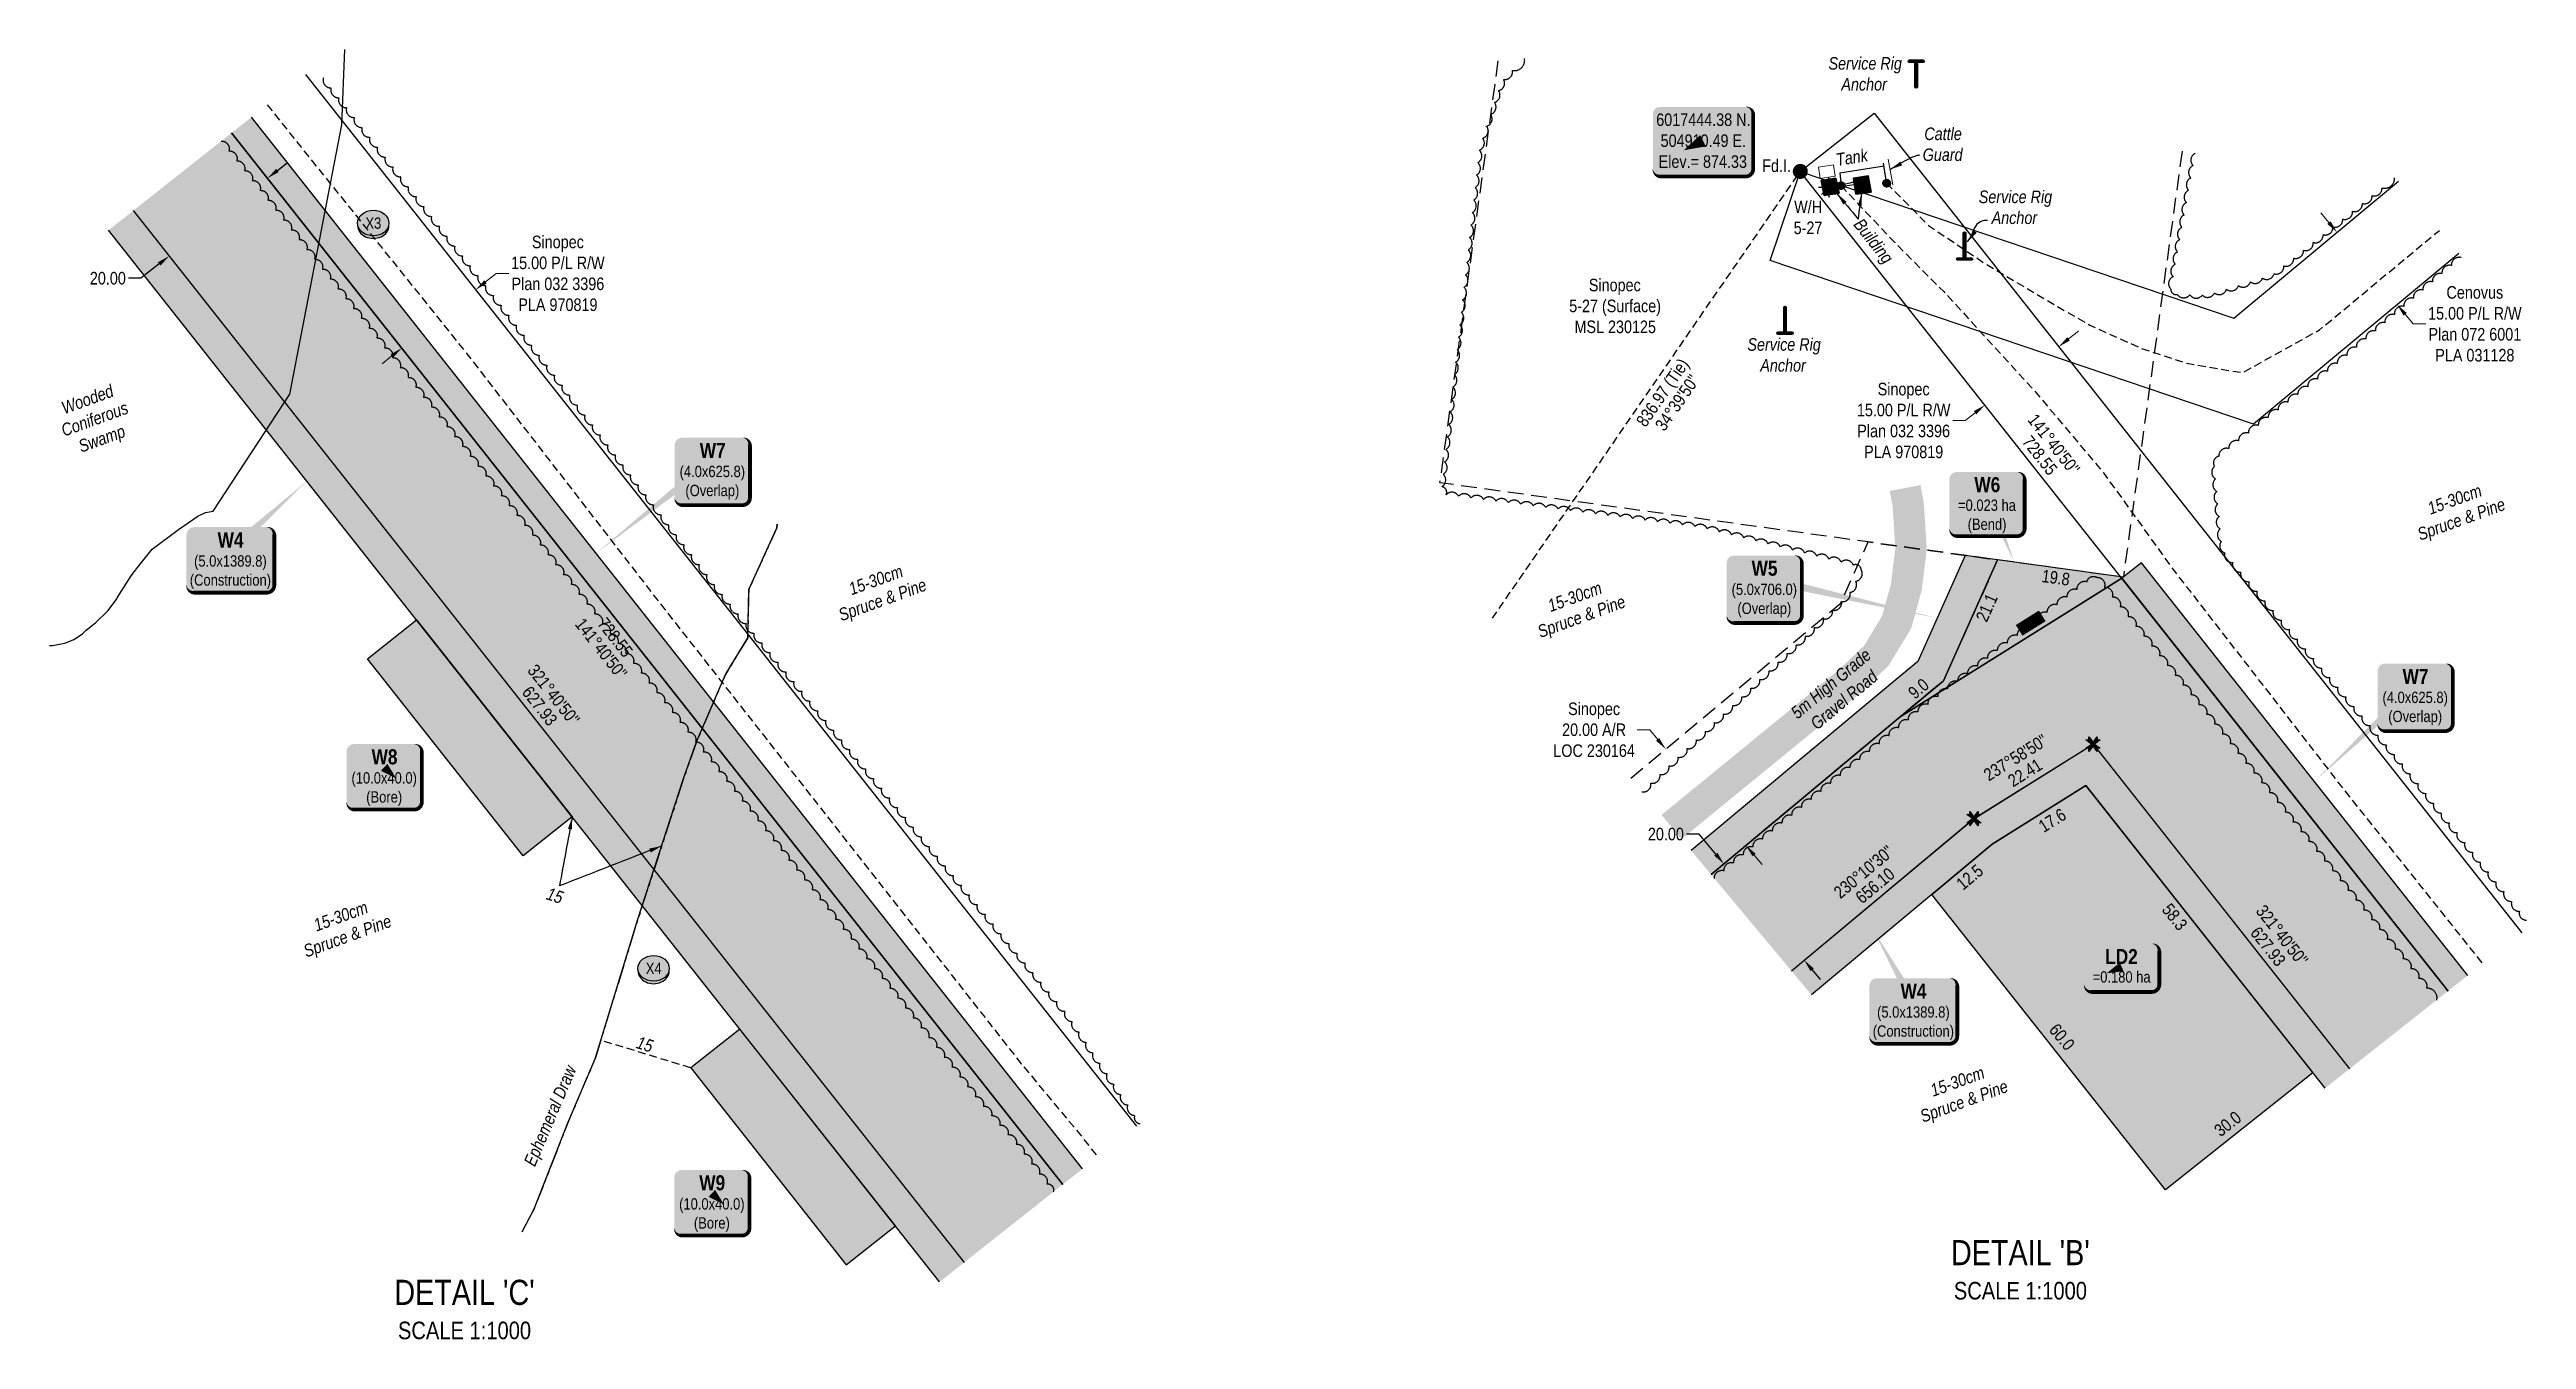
# Model space of a CAD drawing. Extents: x 499040 to 506121, y 6015569 to 6019091.
# Drawn here: x 501327 to 503300, y 6016421 to 6017449 of the extents above; entities that cross this region are included whole.
import ezdxf
from ezdxf.enums import TextEntityAlignment as Align

# ---------------------------------------------------------------- set-up
doc = ezdxf.new("R2010")
doc.units = 0
doc.header["$LTSCALE"] = 5
doc.header["$PDMODE"] = 35
doc.header["$PDSIZE"] = 0.5
for name, pattern in [('0', [1, 1, 0]), ('foc-ACCESSROAD', [3.75, 2.5, -1.25]), ('foc-TIELINE', [1.875, 1.25, -0.625]), ('foc-TOPO-ephemeral', [6.25, 3.125, -0.625, 0.625, -0.625, 0.625, -0.625]), ('UG_PIPE', [1.875, 1.25, -0.625])]:
    doc.linetypes.add(name, pattern=pattern)
doc.layers.get('Defpoints').update_dxf_attribs({"color": 9})
for name, color, linetype, lineweight in [('AS-GENERAL', 48, 'Continuous', 18), ('F-AR-T', 190, 'Continuous', 9), ('F-RW-T', 190, 'Continuous', 9), ('F-WS-T', 190, 'Continuous', 9), ('T-TEXT', 48, 'Continuous', 18), ('T-TIE-T', 201, 'Continuous', 18)]:
    doc.layers.add(name, color=color, linetype=linetype, lineweight=lineweight)
for name, color, linetype, true_color in [('AS-PIPE-AG', 7, 'Continuous', 0x7d00fa), ('AS-STRUCTURE-H', 7, 'Continuous', 0xa8a8a8), ('AS-STRUCTURE-T', 7, 'Continuous', 0x454545), ('P-TEMP-BLUE-H', 7, 'Continuous', 0x99e6ff)]:
    doc.layers.add(name, color=color, linetype=linetype, true_color=true_color)
for name, color, linetype in [('AS-PIPE-UG', 44, 'UG_PIPE'), ('AS-POWER-EXISTING-ANC', 72, 'Continuous'), ('AS-ROADS', 254, 'Continuous'), ('AS-SYMBOL', 7, 'Continuous'), ('DETAIL-T', 7, 'Continuous'), ('F-AR', 190, 'foc-ACCESSROAD'), ('F-RW', 190, 'Continuous'), ('F-WS', 190, 'foc-ACCESSROAD'), ('F-WS-S', 8, 'Continuous'), ('L-BD', 7, 'Continuous'), ('L-BD1', 253, 'Continuous'), ('L-MON', 1, 'Continuous'), ('L-MON-T', 1, 'Continuous'), ('L-TIE', 7, 'foc-TIELINE'), ('P-CROSSINGS', 250, 'Continuous'), ('P-PROPOSED', 10, 'Continuous'), ('P-PROPOSED-H', 21, 'Continuous'), ('P-TEMP-BLOCKS', 250, 'Continuous'), ('P-TEMP-BLUE', 146, 'Continuous'), ('P-TEMP-BLUE-T', 146, 'Continuous'), ('P-TXT', 4, 'Continuous'), ('P-WORKAREA', 113, 'Continuous'), ('P-WORKAREA-H', 111, 'Continuous'), ('T-BUSH', 110, '0'), ('T-BUSH-T', 110, 'Continuous'), ('T-DRAW', 143, 'foc-TOPO-ephemeral'), ('T-TIE', 201, 'foc-TIELINE'), ('T-WATER-T', 170, 'Continuous'), ('WETLAND', 143, 'Continuous'), ('WETLAND-T', 146, 'Continuous')]:
    doc.layers.add(name, color=color, linetype=linetype)
doc.layers.add('AS-STRUCTURE', color=7, linetype='Continuous', lineweight=30, true_color=0x595959)
doc.styles.add('80', font='ARIALN.TTF', dxfattribs={"height": 10})
doc.styles.add('80CG', font='ARIALN.TTF', dxfattribs={"height": 10})
doc.styles.add('80L', font='ARIALN.TTF', dxfattribs={"height": 10})
doc.styles.add('BOLD', font='ARIALNB.TTF')
doc.styles.add('Crossing', font='ARIALN.TTF', dxfattribs={"height": 10})
doc.styles.add('foc-LtypeFont', font='ARIALN.TTF', dxfattribs={"height": 7.35})
doc.linetypes.add('foc-TOPO-flowdirection-NOLINE', pattern='A,0,[">",foc-LtypeFont,S=0.3,R=0,X=0,Y=-0.945],-20,[">",foc-LtypeFont,S=0.3,R=0,X=0,Y=-0.945],0', length=20)
doc.dimstyles.new('Compass 5 000', dxfattribs={"dimscale": 5, "dimtxt": 9, "dimasz": 2, "dimexe": 0.2, "dimexo": 0.0625, "dimgap": 0.5, "dimtad": 0, "dimtih": 1, "dimtoh": 1, "dimzin": 0, "dimdsep": 46, "dimtxsty": '80CG', "dimcen": 0.1, "dimse1": 1, "dimse2": 1, "dimclrd": 256, "dimclrt": 256, "dimaunit": 1, "dimadec": 4, "dimazin": 0, "dimtfac": 0.06, "dimtofl": 0, "dimtmove": 0, "dimatfit": 1, "dimfxl": 0.2, "dimtolj": 1, "dimtzin": 0, "dimlwd": -1, "dimarcsym": 0})

msp = doc.modelspace()

# ---------------------------------------------------------------- texts
at = {"layer": 'AS-GENERAL', "insert": (502712.423, 6016922.216), "char_height": 9.98393, "attachment_point": 1, "rotation": 39.824634, "style": '80L'}
msp.add_mtext_dynamic_manual_height_columns('\\pi0.42754;{\\fArial Narrow|b0|i1|c0|p34;5m High Grade \\P\\pi6.88032;Gravel Road}', width=77.33496, gutter_width=49.893, heights=[0], dxfattribs=at)
at = {"layer": 'AS-STRUCTURE-T', "insert": (502771.958, 6017314.003), "char_height": 9.98388, "attachment_point": 1, "rotation": 308.31929, "style": '80L'}
msp.add_mtext_dynamic_manual_height_columns('\\pi-1.42435;{\\fArial Narrow|b0|i1|c0|p34;Building}', width=37.44093, gutter_width=49.893, heights=[0], dxfattribs=at)
at = {"layer": 'DETAIL-T', "color": 3, "char_height": 19.98926, "attachment_point": 5, "style": '80CG'}
for s, insert, width in [("DETAIL 'B'\\P{\\H0.7x;SCALE 1:1000}", (502896.711, 6016476.527), 109.64994), ("DETAIL 'C'\\P{\\H0.7x;SCALE 1:1000}", (501657.323, 6016444.885), 110.90438)]:
    msp.add_mtext(s, dxfattribs=dict(at, insert=insert, width=width))
at = {"layer": 'F-WS-S', "insert": (502715.821, 6017328.181), "char_height": 9.98388, "attachment_point": 1, "style": '80L'}
msp.add_mtext_dynamic_manual_height_columns('\\pi0.65682;W/H\\P\\pi0.26863;5-27', width=22.43232, gutter_width=49.893, heights=[0], dxfattribs=at)
at = {"layer": 'F-WS-T', "insert": (502533.866, 6017265.951), "char_height": 9.98388, "attachment_point": 1, "style": '80L'}
msp.add_mtext_dynamic_manual_height_columns('\\pi19.06008;Sinopec\\P\\pi3.43388;5-27 (Surface)\\P\\pi7.64604;MSL 230125', width=78.82522, gutter_width=49.893, heights=[0], dxfattribs=at)
at = {"layer": 'L-BD', "style": '80L'}
for s, height, p in [('836.97 (Tie)', 9.99463, (502611.572, 6017175.358)), ('34°39\'50"', 9.9946, (502623.3, 6017167.278))]:
    msp.add_text(s, height=height, rotation=55.433334, dxfattribs=at).set_placement(p, align=Align.MIDDLE_CENTER)
for s, height, p in [("141°40'50''", 9.99463, (502923.411, 6017134.118)), ('728.55', 9.9946, (502912.237, 6017125.287)), ("141°40'50''", 9.99463, (501766.197, 6016971.405))]:
    msp.add_text(s, height=height, rotation=308.3193, dxfattribs=at).set_placement(p, align=Align.MIDDLE)
at = {"layer": 'L-BD', "insert": (501781.309, 6016983.418), "char_height": 9.9946, "width": 34.55619, "attachment_point": 2, "rotation": 308.3193, "style": '80L', "bg_fill": 1, "box_fill_scale": 1.15, "bg_fill_color": 21, "bg_fill_transparency": 0}
msp.add_mtext('728.55', dxfattribs=at)
at = {"layer": 'L-BD1', "style": '80L'}
for s, height, p in [("321°40'50''", 9.99463, (501728.424, 6016934.576)), ('627.93', 9.9946, (501717.25, 6016925.745)), ("321°40'50''", 9.99463, (503105.215, 6016742.967)), ('627.93', 9.9946, (503094.041, 6016734.136))]:
    msp.add_text(s, height=height, rotation=308.3193, dxfattribs=at).set_placement(p, align=Align.MIDDLE)
for s, height, rotation, p in [('237°58\'50"', 9.9893, 32.019261, (502892.789, 6016884.633)), ('22.41', 9.9893, 32.019261, (502900.336, 6016872.564)), ('230°10\'30"', 9.9946, 39.824634, (502771.782, 6016793.559)), ('656.10', 9.9946, 39.824634, (502780.904, 6016782.621))]:
    msp.add_text(s, height=height, rotation=rotation, dxfattribs=at).set_placement(p, align=Align.MIDDLE_CENTER)
at = {"layer": 'L-MON-T', "insert": (502689.961, 6017360.996), "char_height": 9.98388, "attachment_point": 1, "style": '80L'}
msp.add_mtext_dynamic_manual_height_columns('\\pi1.04827;Fd.I.', width=21.9967, gutter_width=49.893, heights=[0], dxfattribs=at)
at = {"layer": 'P-TEMP-BLUE-T', "char_height": 9.98388, "attachment_point": 1, "style": '80L'}
for s, width, insert, rotation in [('\\pi0.63315;19.8', 21.78569, (502913.992, 6017034.449), 352.131843), ('\\pi0.98048;21.1', 21.78569, (502860.364, 6016995.023), 65.841301), ('\\pi3.45261;9.0', 21.78569, (502803.588, 6016936.059), 39.824634), ('\\pi0.64678;17.6', 21.78569, (502909.445, 6016832.597), 32.019261), ('\\pi-2.55236;12.5', 15.45553, (502846.509, 6016787.729), 39.824634), ('\\pi0.25859;58.3', 21.78569, (503016.515, 6016769.703), 308.31929), ('\\pi0.24837;60.0', 21.78569, (502926.398, 6016673.966), 309.824634), ('\\pi0.27562;30.0', 21.78569, (503049.777, 6016589.735), 38.31929)]:
    msp.add_mtext_dynamic_manual_height_columns(s, width=width, gutter_width=49.893, heights=[0], dxfattribs=dict(at, insert=insert, rotation=rotation))
at = {"layer": 'P-TEMP-BLUE-T', "insert": (502893.021, 6016990.127), "char_height": 9.98388, "attachment_point": 1, "rotation": 32.019261, "style": '80L', "bg_fill": 1, "box_fill_scale": 1, "bg_fill_color": 256, "bg_fill_true_color": 10086143, "bg_fill_transparency": 0}
msp.add_mtext_dynamic_manual_height_columns('\\pi0.09514;41.7', width=21.78569, gutter_width=49.893, heights=[0], dxfattribs=at)
at = {"layer": 'T-BUSH-T', "attachment_point": 1, "rotation": 20, "style": '80L'}
for s, width, gutter_width, insert, char_height in [('\\pi15.16281;{\\fArial Narrow|b0|i1|c0|p34;15-30cm \\P\\pi0.43214;Spruce & Pine}', 72.88998, 47.398, (503205.733, 6017082.173), 9.98389), ('\\pi15.17911;{\\fArial Narrow|b0|i1|c0|p34;15-30cm \\P\\pi0.43261;Spruce & Pine}', 72.96834, 47.449, (501948.015, 6017017.993), 9.99463), ('\\pi15.16281;{\\fArial Narrow|b0|i1|c0|p34;15-30cm \\P\\pi0.43214;Spruce & Pine}', 72.88998, 47.398, (502504.864, 6017004.641), 9.98389), ('\\pi15.17911;{\\fArial Narrow|b0|i1|c0|p34;15-30cm \\P\\pi0.43261;Spruce & Pine}', 72.96834, 47.449, (501521.804, 6016750.206), 9.99463), ('\\pi15.16281;{\\fArial Narrow|b0|i1|c0|p34;15-30cm \\P\\pi0.43214;Spruce & Pine}', 72.88998, 47.398, (502809.626, 6016618.592), 9.98389)]:
    msp.add_mtext_dynamic_manual_height_columns(s, width=width, gutter_width=gutter_width, heights=[0], dxfattribs=dict(at, insert=insert, char_height=char_height))
at = {"layer": 'T-TEXT', "char_height": 9.98388, "attachment_point": 1, "style": '80L'}
for s, width, insert in [('\\pi0.37812;{\\fArial Narrow|b0|i1|c0|p34;Service Rig \\P\\pi10.64121;Anchor}', 58.51425, (502743.461, 6017442.487)), ('\\pi1.23678;{\\fArial Narrow|b0|i1|c0|p34;Cattle \\P\\pi-0.06057;Guard}', 31.0359, (502818.932, 6017386.402)), ('\\pi0.37812;{\\fArial Narrow|b0|i1|c0|p34;Service Rig \\P\\pi10.64121;Anchor}', 58.51425, (502863.157, 6017336.189)), ('\\pi0.37812;{\\fArial Narrow|b0|i1|c0|p34;Service Rig \\P\\pi10.64121;Anchor}', 58.51425, (502678.865, 6017218.611))]:
    msp.add_mtext_dynamic_manual_height_columns(s, width=width, gutter_width=49.893, heights=[0], dxfattribs=dict(at, insert=insert))
at = {"layer": 'T-TEXT', "insert": (502748.598, 6017365.508), "char_height": 9.98388, "attachment_point": 1, "rotation": 8.971385, "style": '80L'}
msp.add_mtext_dynamic_manual_height_columns('\\pi0.42786;{\\fArial Narrow|b0|i1|c0|p34;Tank}', width=25.47489, gutter_width=49.893, heights=[0], dxfattribs=at)
at = {"layer": 'T-TIE-T', "char_height": 9.99461, "attachment_point": 1, "style": '80L'}
for insert, rotation in [((501723.956, 6016781.696), 341.97864), ((501795.508, 6016663.18), 342.924067)]:
    msp.add_mtext_dynamic_manual_height_columns('\\pi0.89527;{\\fArial Narrow|b0|i1|c0|p34;15}', width=13.01232, gutter_width=49.946, heights=[0], dxfattribs=dict(at, insert=insert, rotation=rotation))
at = {"layer": 'T-WATER-T', "insert": (501704.081, 6016561.865), "char_height": 9.99463, "attachment_point": 1, "rotation": 66.942847, "style": '80L'}
msp.add_mtext_dynamic_manual_height_columns('\\pi0.28595;{\\fArial Narrow|b0|i1|c0|p34;Ephemeral Draw}', width=85.9353, gutter_width=47.449, heights=[0], dxfattribs=at)
at = {"layer": 'WETLAND-T', "insert": (501333.28, 6017166.672), "char_height": 10, "attachment_point": 1, "rotation": 20, "style": '80L'}
msp.add_mtext_dynamic_manual_height_columns('\\pi1.99746;{\\fArial Narrow|b0|i1|c0|p34;Wooded \\P\\pi-4.31564;Coniferous \\P\\pi4.28259;Swamp}', width=45.70706, gutter_width=49.973, heights=[0], dxfattribs=at)

# ---------------------------------------------------------------- blocks, each defined once
blk = doc.blocks.new('*D423')
at = {"layer": 'Defpoints', "color": 0, "transparency": 16777216}
for p in [(501666.2, 6017257.2), (501910, 6016948.6), (501851.2, 6016902.1)]:
    blk.add_point(p, dxfattribs=at)
at = {"layer": 'F-RW-T', "transparency": 16777216}
for p, q in [((501674, 6017263.4), (501682.6, 6017270.2)), ((501682.6, 6017270.2), (501692.6, 6017270.2)), ((501599.5, 6017204.5), (501591.7, 6017198.3))]:
    blk.add_line(p, q, dxfattribs=at)
for points in [[(501673, 6017264.7), (501675, 6017262.1), (501666.2, 6017257.2)], [(501598.5, 6017205.8), (501600.5, 6017203.2), (501607.3, 6017210.7)]]:
    blk.add_solid(points, dxfattribs=at)
at = {"layer": 'F-RW-T', "transparency": 16777216, "insert": (501731.7, 6017270.2), "char_height": 10, "attachment_point": 5, "style": '80CG'}
blk.add_mtext('\\A1;Sinopec\\P15.00 P/L R/W\\PPlan 032 3396\\PPLA 970819', dxfattribs=at)
blk = doc.blocks.new('*D424')
at = {"layer": 'Defpoints', "color": 0, "transparency": 16777216}
for p in [(501422, 6017284), (501872.9, 6016874.6), (501794.5, 6016812.7)]:
    blk.add_point(p, dxfattribs=at)
at = {"layer": 'P-TXT', "transparency": 16777216}
for p, q in [((501508.3, 6017352.2), (501516.1, 6017358.4)), ((501414.2, 6017277.8), (501399.6, 6017266.3)), ((501399.6, 6017266.3), (501389.6, 6017266.3))]:
    blk.add_line(p, q, dxfattribs=at)
for points in [[(501507.2, 6017353.5), (501509.3, 6017350.9), (501500.4, 6017346)], [(501413.1, 6017279.1), (501415.2, 6017276.5), (501422, 6017284)]]:
    blk.add_solid(points, dxfattribs=at)
at = {"layer": 'P-TXT', "transparency": 16777216, "insert": (501373.2, 6017266.3), "char_height": 10, "attachment_point": 5, "style": '80CG'}
blk.add_mtext('\\A1;20.00', dxfattribs=at)
blk = doc.blocks.new('*U398')
at = {"true_color": 0x99e6ff}
h = blk.add_hatch(color=141, dxfattribs=at)
edge = h.paths.add_edge_path()
edge.add_line((-24, -33.7), (24, -33.7))
edge.add_arc((24, -27.7), 6, 270, 360)
edge.add_line((30, -27.7), (30, 12.5))
edge.add_arc((24, 12.5), 6, 0, 90)
edge.add_line((24, 18.5), (-24, 18.5))
edge.add_arc((-24, 12.5), 6, 90, 180)
edge.add_line((-30, 12.5), (-30, -27.7))
edge.add_arc((-24, -27.7), 6, 180, 270)
at = {"color": 250, "flags": 128}
blk.add_lwpolyline([(-24, -33.7, 3, 3, 0), (24, -33.7, 3, 3, 0.414214), (30, -27.7, 3, 3, 0), (30, 12.5, 3, 0, 0.414214), (24, 18.5, 0, 0, 0), (-24, 18.5, 0, 0, 0.414214), (-30, 12.5, 0, 0, 0), (-30, -27.7, 0, 3, 0.414214)], format="xyseb", close=True, dxfattribs=at)
at = {"flags": 128}
blk.add_lwpolyline([(9.6, -8.9, 0, 7.5, 0), (0, 0, 0, 0, 0)], format="xyseb", dxfattribs=at)
at = {"color": 250}
for tag, p, height, style in [('TEMP_AREA_W1_001', (-9.2, 2.2), 12, 'BOLD'), ('ENTER_TEXT_001', (-30.7, -12.9), 9, '80')]:
    blk.add_attdef(tag, p, '', height=height, dxfattribs=dict(at, style=style))
blk = doc.blocks.new('*U425')
h = blk.add_hatch(color=111)
edge = h.paths.add_edge_path()
edge.add_line((-24, -35.3), (24, -35.3))
edge.add_arc((24, -29.3), 6, 270, 360)
edge.add_line((30, -29.3), (30, 12.5))
edge.add_arc((24, 12.5), 6, 0, 90)
edge.add_line((24, 18.5), (-24, 18.5))
edge.add_arc((-24, 12.5), 6, 90, 180)
edge.add_line((-30, 12.5), (-30, -29.3))
edge.add_arc((-24, -29.3), 6, 180, 270)
at = {"color": 250, "flags": 128}
blk.add_lwpolyline([(-24, -35.3, 3, 3, 0), (24, -35.3, 3, 3, 0.414214), (30, -29.3, 3, 3, 0), (30, 12.5, 3, 0, 0.414214), (24, 18.5, 0, 0, 0), (-24, 18.5, 0, 0, 0.414214), (-30, 12.5, 0, 0, 0), (-30, -29.3, 0, 3, 0.414214)], format="xyseb", close=True, dxfattribs=at)
at = {"flags": 128}
blk.add_lwpolyline([(-92.8, -73.7, 0, 7.5, 0), (0, 0, 0, 0, 0)], format="xyseb", dxfattribs=at)
at = {"color": 250}
for tag, p, height, style in [('TEMP_AREA_W1_001', (-9.2, 2.2), 12, 'BOLD'), ('ENTER_TEXT_001', (-30.7, -12.9), 9, '80')]:
    blk.add_attdef(tag, p, '', height=height, dxfattribs=dict(at, style=style))
blk = doc.blocks.new('xing2')
h = blk.add_hatch(color=50)
h.dxf.hatch_style = 1
edge = h.paths.add_edge_path()
edge.add_ellipse((0, 0), major_axis=(-12.5, 0), ratio=0.816297, start_angle=0, end_angle=360)
h = blk.add_hatch(color=250)
h.dxf.hatch_style = 1
edge = h.paths.add_edge_path()
edge.add_ellipse((0, -2), major_axis=(-12.5, 0), ratio=0.816297, start_angle=0, end_angle=180)
edge.add_line((12.5, -2), (12.5, 0))
edge.add_ellipse((0, 0), major_axis=(-12.5, 0), ratio=0.816297, start_angle=0, end_angle=180, ccw=False)
edge.add_line((-12.5, 0), (-12.5, -2))
at = {"color": 250}
blk.add_ellipse((0, 0), major_axis=(-12.5, 0), ratio=0.816297, dxfattribs=at)
blk.add_ellipse((0, -2), major_axis=(-12.5, 0), ratio=0.816297, start_param=0, end_param=3.141593, dxfattribs=at)
at = {"color": 250, "style": 'Crossing'}
blk.add_attdef('CROSSING', text='', height=9, dxfattribs=at).set_placement((0.1, 0), align=Align.MIDDLE_CENTER)
at = {"color": 250, "style": 'Crossing', "flags": 1}
for tag, p in [('OWNER', (0.1, -12.5)), ('DESCRIPTION', (0.1, -25.8)), ('LOCATION', (0.1, -39.3)), ('DWG_REF', (0.1, -52.8))]:
    blk.add_attdef(tag, text='', height=9, dxfattribs=at).set_placement(p, align=Align.MIDDLE_CENTER)
blk = doc.blocks.new('*U557')
at = {"true_color": 0x99e6ff}
h = blk.add_hatch(color=141, dxfattribs=at)
edge = h.paths.add_edge_path()
edge.add_line((-24, -20), (24, -20))
edge.add_arc((24, -14), 6, 270, 360)
edge.add_line((30, -14), (30, 12.5))
edge.add_arc((24, 12.5), 6, 0, 90)
edge.add_line((24, 18.5), (-24, 18.5))
edge.add_arc((-24, 12.5), 6, 90, 180)
edge.add_line((-30, 12.5), (-30, -14))
edge.add_arc((-24, -14), 6, 180, 270)
at = {"color": 250, "flags": 128}
blk.add_lwpolyline([(-24, -20, 3, 3, 0), (24, -20, 3, 3, 0.414214), (30, -14, 3, 3, 0), (30, 12.5, 3, 0, 0.414214), (24, 18.5, 0, 0, 0), (-24, 18.5, 0, 0, 0.414214), (-30, 12.5, 0, 0, 0), (-30, -14, 0, 3, 0.414214)], format="xyseb", close=True, dxfattribs=at)
at = {"flags": 128}
blk.add_lwpolyline([(-11.9, -5.1, 0, 7.5, 0), (0, 0, 0, 0, 0)], format="xyseb", dxfattribs=at)
at = {"color": 250}
for tag, p, height, style in [('TEMP_AREA_W1_001', (-9.2, 2.2), 12, 'BOLD'), ('ENTER_TEXT_001', (-30.7, -12.9), 9, '80')]:
    blk.add_attdef(tag, p, '', height=height, dxfattribs=dict(at, style=style))
blk = doc.blocks.new('dyn_anchor')
h = blk.add_hatch(color=255)
h.dxf.hatch_style = 1
edge = h.paths.add_edge_path()
edge.add_arc((0, 4.125), 0.2, 0, 180, ccw=False)
edge.add_line((0.2, 4.125), (0.2, 0.2))
edge.add_line((0.2, 0.2), (-0.2, 0.2))
edge.add_line((-0.2, 0.2), (-0.2, 4.125))
h = blk.add_hatch(color=255)
h.dxf.hatch_style = 1
edge = h.paths.add_edge_path()
edge.add_arc((-1.1, 0), 0.2, 90, 270, ccw=False)
edge.add_line((-1.1, 0.2), (0.2, 0.2))
edge.add_line((0.2, 0.2), (1.1, 0.2))
edge.add_arc((1.1, 0), 0.2, -90, 90, ccw=False)
edge.add_line((1.1, -0.2), (-1.1, -0.2))
at = {"color": 255, "flags": 128}
blk.add_lwpolyline([(-0.2, 4.125, -1), (0.2, 4.125), (0.2, 0.2), (-0.2, 0.2)], format="xyb", close=True, dxfattribs=at)
at = {"color": 72, "const_width": 0.1, "flags": 128}
for points in [[(0, 4.125), (0, 0)], [(-1.1, 0), (1.1, 0)]]:
    blk.add_lwpolyline(points, dxfattribs=at)
at = {"color": 255}
blk.add_lwpolyline([(-1.1, -0.2, -1), (-1.1, 0.2), (0.2, 0.2), (1.1, 0.2, -1), (1.1, -0.2)], format="xyb", close=True, dxfattribs=at)
blk = doc.blocks.new('RISER')
h = blk.add_hatch(color=255)
h.dxf.hatch_style = 1
edge = h.paths.add_edge_path()
edge.add_arc((0, 0), 0.7, 0, 360)
blk.add_hatch(color=13).paths.add_polyline_path([(0.58, -0.15), (-0.58, -0.15, 0.774597)])
at = {"color": 13}
blk.add_line((-0.58, -0.15), (0.58, -0.15), dxfattribs=at)
blk.add_circle((0, 0), 0.6, dxfattribs=at)
blk = doc.blocks.new('GAS')
h = blk.add_hatch(color=255)
h.dxf.hatch_style = 1
edge = h.paths.add_edge_path()
edge.add_arc((0, 0), 0.9, 0, 360)
for p, q in [((-0.81, 0), (-1.62, 0)), ((-0.57, 0.57), (-1.14, 1.14)), ((0, 0.81), (0, 1.62)), ((0.57, 0.57), (1.14, 1.14)), ((1.62, 0), (0.81, 0)), ((-0.57, -0.57), (-1.14, -1.14)), ((0, -0.81), (0, -1.62)), ((1.14, -1.14), (0.57, -0.57))]:
    blk.add_line(p, q)
blk.add_circle((0, 0), 0.8)
blk = doc.blocks.new('fdia')
at = {"color": 255, "const_width": 1}
blk.add_lwpolyline([(-0.5, 0, 1), (0.5, 0, 1)], format="xyb", close=True, dxfattribs=at)
blk = doc.blocks.new('Fdiaa')
blk.add_blockref('fdia', (0, 0))
blk = doc.blocks.new('fdib')
at = {"color": 1, "const_width": 1.6}
blk.add_lwpolyline([(-0.4, 0, 1), (0.4, 0, 1)], format="xyb", close=True, dxfattribs=at)
at = {"color": 1}
blk.add_circle((0, 0), 0.8, dxfattribs=at)
blk = doc.blocks.new('Fdibb')
blk.add_blockref('fdib', (0, 0))
blk = doc.blocks.new('fdicc')
for name in ['Fdibb', 'Fdiaa']:
    blk.add_blockref(name, (0, 0))
blk = doc.blocks.new('FDI')
blk.add_blockref('fdicc', (0, 0))
blk = doc.blocks.new('TEMP')
h = blk.add_hatch(color=255)
h.dxf.hatch_style = 1
h.paths.add_polyline_path([(0, 0.25), (-0.67, 1.15), (-0.67, 0.67), (-1.15, 0.67), (-0.25, 0), (-1.15, -0.67), (-0.67, -0.67), (-0.67, -1.15), (0, -0.25), (0.67, -1.15), (0.67, -0.67), (1.15, -0.67), (0.25, 0), (1.15, 0.67), (0.67, 0.67), (0.67, 1.15)])
h.paths.add_polyline_path([(0.57, 0.85), (0.57, 0.57), (0.85, 0.57), (0.08, 0), (0.85, -0.57), (0.57, -0.57), (0.57, -0.85), (0, -0.08), (-0.57, -0.85), (-0.57, -0.57), (-0.85, -0.57), (-0.08, 0), (-0.85, 0.57), (-0.57, 0.57), (-0.57, 0.85), (0, 0.08)], flags=16)
h = blk.add_hatch(color=1)
h.dxf.hatch_style = 1
h.paths.add_polyline_path([(0, 0.08), (-0.57, 0.85), (-0.57, 0.57), (-0.85, 0.57), (-0.08, 0), (-0.85, -0.57), (-0.57, -0.57), (-0.57, -0.85), (0, -0.08), (0.57, -0.85), (0.57, -0.57), (0.85, -0.57), (0.08, 0), (0.85, 0.57), (0.57, 0.57), (0.57, 0.85)])
at = {"color": 1}
for p, q in [((-0.08, 0), (0.08, 0)), ((0, 0.08), (0, -0.08))]:
    blk.add_line(p, q, dxfattribs=at)
at = {"color": 255, "flags": 128}
blk.add_lwpolyline([(-0.25, 0), (-1.15, 0.67), (-0.67, 0.67), (-0.67, 1.15), (0, 0.25), (0.67, 1.15), (0.67, 0.67), (1.15, 0.67), (0.25, 0), (1.15, -0.67), (0.67, -0.67), (0.67, -1.15), (0, -0.25), (-0.67, -1.15), (-0.67, -0.67), (-1.15, -0.67)], close=True, dxfattribs=at)
at = {"color": 1, "flags": 128}
blk.add_lwpolyline([(-0.08, 0), (-0.85, 0.57), (-0.57, 0.57), (-0.57, 0.85), (0, 0.08), (0.57, 0.85), (0.57, 0.57), (0.85, 0.57), (0.08, 0), (0.85, -0.57), (0.57, -0.57), (0.57, -0.85), (0, -0.08), (-0.57, -0.85), (-0.57, -0.57), (-0.85, -0.57)], close=True, dxfattribs=at)
blk = doc.blocks.new('*D560')
at = {"layer": 'Defpoints', "color": 0, "transparency": 16777216}
for p in [(502612.7, 6016890.1), (502614.2, 6016891.3), (502676.6, 6016813.4)]:
    blk.add_point(p, dxfattribs=at)
at = {"layer": 'F-AR-T', "transparency": 16777216}
for p, q in [((502601.4, 6016906.7), (502591.4, 6016906.7)), ((502607.8, 6016899), (502601.4, 6016906.7)), ((502684.5, 6016806.9), (502690.9, 6016799.3))]:
    blk.add_line(p, q, dxfattribs=at)
for points in [[(502609, 6016900.1), (502606.5, 6016898), (502614.2, 6016891.3)], [(502685.8, 6016808), (502683.3, 6016805.9), (502678.1, 6016814.6)]]:
    blk.add_solid(points, dxfattribs=at)
at = {"layer": 'F-AR-T', "transparency": 16777216, "insert": (502557.1, 6016906.7), "char_height": 10, "attachment_point": 5, "style": '80CG'}
blk.add_mtext('\\A1;Sinopec\\P20.00 A/R\\PLOC 230164', dxfattribs=at)
blk = doc.blocks.new('*D561')
at = {"layer": 'Defpoints', "color": 0, "transparency": 16777216}
for p in [(503161.7, 6017313.6), (503209.6, 6017256), (503196.8, 6017245.4)]:
    blk.add_point(p, dxfattribs=at)
at = {"layer": 'F-RW-T', "transparency": 16777216}
for p, q in [((503142.5, 6017310.7), (503136.1, 6017318.4)), ((503203.2, 6017237.7), (503209.6, 6017230)), ((503209.6, 6017230), (503219.6, 6017230))]:
    blk.add_line(p, q, dxfattribs=at)
for points in [[(503143.8, 6017311.7), (503141.2, 6017309.6), (503148.9, 6017303)], [(503204.5, 6017238.7), (503201.9, 6017236.6), (503196.8, 6017245.4)]]:
    blk.add_solid(points, dxfattribs=at)
at = {"layer": 'F-RW-T', "transparency": 16777216, "insert": (503258.7, 6017230), "char_height": 10, "attachment_point": 5, "style": '80CG'}
blk.add_mtext('\\A1;Cenovus\\P15.00 P/L R/W\\PPlan 072 6001\\PPLA 031128', dxfattribs=at)
blk = doc.blocks.new('*D562')
at = {"layer": 'Defpoints', "color": 0, "transparency": 16777216}
for p in [(502958.3, 6017172.5), (502868.5, 6017165.4), (502899.5, 6017126)]:
    blk.add_point(p, dxfattribs=at)
at = {"layer": 'F-RW-T', "transparency": 16777216}
for p, q in [((502935.1, 6017218), (502942.9, 6017224.2)), ((502852.8, 6017153), (502842.8, 6017153)), ((502860.6, 6017159.2), (502852.8, 6017153))]:
    blk.add_line(p, q, dxfattribs=at)
for points in [[(502934, 6017219.3), (502936.1, 6017216.7), (502927.2, 6017211.8)], [(502859.6, 6017160.5), (502861.6, 6017157.9), (502868.5, 6017165.4)]]:
    blk.add_solid(points, dxfattribs=at)
at = {"layer": 'F-RW-T', "transparency": 16777216, "insert": (502803.7, 6017153), "char_height": 10, "attachment_point": 5, "style": '80CG'}
blk.add_mtext('\\A1;Sinopec\\P15.00 P/L R/W\\PPlan 032 3396\\PPLA 970819', dxfattribs=at)
blk = doc.blocks.new('*U558')
h = blk.add_hatch(color=111)
edge = h.paths.add_edge_path()
edge.add_line((-24, -35.3), (24, -35.3))
edge.add_arc((24, -29.3), 6, 270, 360)
edge.add_line((30, -29.3), (30, 12.5))
edge.add_arc((24, 12.5), 6, 0, 90)
edge.add_line((24, 18.5), (-24, 18.5))
edge.add_arc((-24, 12.5), 6, 90, 180)
edge.add_line((-30, 12.5), (-30, -29.3))
edge.add_arc((-24, -29.3), 6, 180, 270)
at = {"color": 250, "flags": 128}
blk.add_lwpolyline([(-24, -35.3, 3, 3, 0), (24, -35.3, 3, 3, 0.414214), (30, -29.3, 3, 3, 0), (30, 12.5, 3, 0, 0.414214), (24, 18.5, 0, 0, 0), (-24, 18.5, 0, 0, 0.414214), (-30, 12.5, 0, 0, 0), (-30, -29.3, 0, 3, 0.414214)], format="xyseb", close=True, dxfattribs=at)
at = {"flags": 128}
blk.add_lwpolyline([(137.8, -31.4, 0, 7.5, 0), (0, 0, 0, 0, 0)], format="xyseb", dxfattribs=at)
at = {"color": 250}
for tag, p, height, style in [('TEMP_AREA_W1_001', (-9.2, 2.2), 12, 'BOLD'), ('ENTER_TEXT_001', (-30.7, -12.9), 9, '80')]:
    blk.add_attdef(tag, p, '', height=height, dxfattribs=dict(at, style=style))
blk = doc.blocks.new('*U559')
h = blk.add_hatch(color=111)
edge = h.paths.add_edge_path()
edge.add_line((-24, -35.3), (24, -35.3))
edge.add_arc((24, -29.3), 6, 270, 360)
edge.add_line((30, -29.3), (30, 12.5))
edge.add_arc((24, 12.5), 6, 0, 90)
edge.add_line((24, 18.5), (-24, 18.5))
edge.add_arc((-24, 12.5), 6, 90, 180)
edge.add_line((-30, 12.5), (-30, -29.3))
edge.add_arc((-24, -29.3), 6, 180, 270)
at = {"color": 250, "flags": 128}
blk.add_lwpolyline([(-24, -35.3, 3, 3, 0), (24, -35.3, 3, 3, 0.414214), (30, -29.3, 3, 3, 0), (30, 12.5, 3, 0, 0.414214), (24, 18.5, 0, 0, 0), (-24, 18.5, 0, 0, 0.414214), (-30, 12.5, 0, 0, 0), (-30, -29.3, 0, 3, 0.414214)], format="xyseb", close=True, dxfattribs=at)
at = {"flags": 128}
blk.add_lwpolyline([(-80.4, -75.5, 0, 7.5, 0), (0, 0, 0, 0, 0)], format="xyseb", dxfattribs=at)
at = {"color": 250}
for tag, p, height, style in [('TEMP_AREA_W1_001', (-9.2, 2.2), 12, 'BOLD'), ('ENTER_TEXT_001', (-30.7, -12.9), 9, '80')]:
    blk.add_attdef(tag, p, '', height=height, dxfattribs=dict(at, style=style))
blk = doc.blocks.new('*U563')
at = {"true_color": 0x99e6ff}
h = blk.add_hatch(color=141, dxfattribs=at)
edge = h.paths.add_edge_path()
edge.add_line((-24, -32.7), (24, -32.7))
edge.add_arc((24, -26.7), 6, 270, 360)
edge.add_line((30, -26.7), (30, 12.5))
edge.add_arc((24, 12.5), 6, 0, 90)
edge.add_line((24, 18.5), (-24, 18.5))
edge.add_arc((-24, 12.5), 6, 90, 180)
edge.add_line((-30, 12.5), (-30, -26.7))
edge.add_arc((-24, -26.7), 6, 180, 270)
at = {"color": 250, "flags": 128}
blk.add_lwpolyline([(-24, -32.7, 3, 3, 0), (24, -32.7, 3, 3, 0.414214), (30, -26.7, 3, 3, 0), (30, 12.5, 3, 0, 0.414214), (24, 18.5, 0, 0, 0), (-24, 18.5, 0, 0, 0.414214), (-30, 12.5, 0, 0, 0), (-30, -26.7, 0, 3, 0.414214)], format="xyseb", close=True, dxfattribs=at)
at = {"flags": 128}
blk.add_lwpolyline([(21.6, -53.4, 0, 7.5, 0), (0, 0, 0, 0, 0)], format="xyseb", dxfattribs=at)
at = {"color": 250}
for tag, p, height, style in [('TEMP_AREA_W1_001', (-9.2, 2.2), 12, 'BOLD'), ('ENTER_TEXT_001', (-30.7, -12.9), 9, '80')]:
    blk.add_attdef(tag, p, '', height=height, dxfattribs=dict(at, style=style))
blk = doc.blocks.new('*U436')
h = blk.add_hatch(color=254)
edge = h.paths.add_edge_path()
edge.add_line((-34, -28.5), (34, -28.5))
edge.add_arc((34, -22.5), 6, 270, 360)
edge.add_line((40, -22.5), (40, 21))
edge.add_arc((34, 21), 6, 0, 90)
edge.add_line((34, 27), (-34, 27))
edge.add_arc((-34, 21), 6, 90, 180)
edge.add_line((-40, 21), (-40, -22.5))
edge.add_arc((-34, -22.5), 6, 180, 270)
at = {"color": 1, "flags": 128}
blk.add_lwpolyline([(-34, -28.5, 3, 3, 0), (34, -28.5, 3, 3, 0.414214), (40, -22.5, 3, 3, 0), (40, 21, 3, 0, 0.414214), (34, 27, 0, 0, 0), (-34, 27, 0, 0, 0.414214), (-40, 21, 0, 0, 0), (-40, -22.5, 0, 3, 0.414214)], format="xyseb", close=True, dxfattribs=at)
blk.add_lwpolyline([(-15.4, -7.6, 0, 10, 0), (0, 0, 5, 5, 0)], format="xyseb", dxfattribs=at)
at = {"color": 1, "style": '80'}
blk.add_attdef('ENTER_TEXT_001', (-37, -5), '', height=10, dxfattribs=at)
blk = doc.blocks.new('*D572')
at = {"layer": 'Defpoints', "color": 0, "transparency": 16777216}
for p in [(502660.4, 6016799.9), (502724.4, 6016723.2), (502724.5, 6016723.2)]:
    blk.add_point(p, dxfattribs=at)
at = {"layer": 'P-TXT', "transparency": 16777216}
for p, q in [((502640.7, 6016823.6), (502630.7, 6016823.6)), ((502654.1, 6016807.6), (502640.7, 6016823.6)), ((502730.9, 6016715.5), (502737.3, 6016707.8))]:
    blk.add_line(p, q, dxfattribs=at)
for points in [[(502655.4, 6016808.7), (502652.8, 6016806.5), (502660.5, 6016799.9)], [(502732.1, 6016716.6), (502729.6, 6016714.4), (502724.5, 6016723.2)]]:
    blk.add_solid(points, dxfattribs=at)
at = {"layer": 'P-TXT', "transparency": 16777216, "insert": (502614.3, 6016823.6), "char_height": 10, "attachment_point": 5, "style": '80CG'}
blk.add_mtext('\\A1;20.00', dxfattribs=at)
blk = doc.blocks.new('*U577')
at = {"true_color": 0x99e6ff}
h = blk.add_hatch(color=141, dxfattribs=at)
edge = h.paths.add_edge_path()
edge.add_line((-29, -33.7), (29, -33.7))
edge.add_arc((29, -27.7), 6, 270, 360)
edge.add_line((35, -27.7), (35, 12.5))
edge.add_arc((29, 12.5), 6, 0, 90)
edge.add_line((29, 18.5), (-29, 18.5))
edge.add_arc((-29, 12.5), 6, 90, 180)
edge.add_line((-35, 12.5), (-35, -27.7))
edge.add_arc((-29, -27.7), 6, 180, 270)
at = {"flags": 128}
blk.add_lwpolyline([(61, 55.2, 0, 7.5, 0), (0, 0, 0, 0, 0)], format="xyseb", dxfattribs=at)
at = {"color": 250, "flags": 128}
blk.add_lwpolyline([(-29, -33.7, 3, 3, 0), (29, -33.7, 3, 3, 0.414214), (35, -27.7, 3, 3, 0), (35, 12.5, 3, 0, 0.414214), (29, 18.5, 0, 0, 0), (-29, 18.5, 0, 0, 0.414214), (-35, 12.5, 0, 0, 0), (-35, -27.7, 0, 3, 0.414214)], format="xyseb", close=True, dxfattribs=at)
at = {"color": 250}
for tag, p, height, style in [('TEMP_AREA_W1_001', (-9.2, 2.2), 12, 'BOLD'), ('ENTER_TEXT_001', (-30.7, -12.9), 9, '80')]:
    blk.add_attdef(tag, p, '', height=height, dxfattribs=dict(at, style=style))
blk = doc.blocks.new('*U580')
at = {"true_color": 0x99e6ff}
h = blk.add_hatch(color=141, dxfattribs=at)
edge = h.paths.add_edge_path()
edge.add_line((-29, -33.7), (29, -33.7))
edge.add_arc((29, -27.7), 6, 270, 360)
edge.add_line((35, -27.7), (35, 12.5))
edge.add_arc((29, 12.5), 6, 0, 90)
edge.add_line((29, 18.5), (-29, 18.5))
edge.add_arc((-29, 12.5), 6, 90, 180)
edge.add_line((-35, 12.5), (-35, -27.7))
edge.add_arc((-29, -27.7), 6, 180, 270)
at = {"flags": 128}
blk.add_lwpolyline([(-31.7, 56.4, 0, 7.5, 0), (0, 0, 0, 0, 0)], format="xyseb", dxfattribs=at)
at = {"color": 250, "flags": 128}
blk.add_lwpolyline([(-29, -33.7, 3, 3, 0), (29, -33.7, 3, 3, 0.414214), (35, -27.7, 3, 3, 0), (35, 12.5, 3, 0, 0.414214), (29, 18.5, 0, 0, 0), (-29, 18.5, 0, 0, 0.414214), (-35, 12.5, 0, 0, 0), (-35, -27.7, 0, 3, 0.414214)], format="xyseb", close=True, dxfattribs=at)
at = {"color": 250}
for tag, p, height, style in [('TEMP_AREA_W1_001', (-9.2, 2.2), 12, 'BOLD'), ('ENTER_TEXT_001', (-30.7, -12.9), 9, '80')]:
    blk.add_attdef(tag, p, '', height=height, dxfattribs=dict(at, style=style))

# ---------------------------------------------------------------- dimensions: what is measured, and where the dimension line sits
at = {"layer": 'F-AR-T'}
dim = msp.add_linear_dim(base=(502614.16, 6016891.345), p1=(502676.647, 6016813.386), p2=(502612.672, 6016890.104), angle=129.824634, text='Sinopec\\P20.00 A/R\\PLOC 230164', dimstyle='Compass 5 000', dxfattribs=at)
dim.commit()
dim.dimension.update_dxf_attribs({"geometry": '*D560', "text_midpoint": (502557.061, 6016906.706), "dimtype": 161})
at = {"layer": 'F-RW-T', "color": 4}
dim = msp.add_linear_dim(base=(501666.155, 6017257.171), p1=(501851.222, 6016902.103), p2=(501910.033, 6016948.582), angle=38.31929, text='Sinopec\\P15.00 P/L R/W\\PPlan 032 3396\\PPLA 970819', dimstyle='Compass 5 000', dxfattribs=at)
dim.commit()
dim.dimension.update_dxf_attribs({"geometry": '*D423', "text_midpoint": (501731.682, 6017270.168), "dimtype": 161})
at = {"layer": 'F-RW-T'}
for base, p1, p2, angle, text, picture, middle in [((503196.787, 6017245.367), (503161.698, 6017313.622), (503209.588, 6017256.008), 309.734277, 'Cenovus\\P15.00 P/L R/W\\PPlan 072 6001\\PPLA 031128', '*D561', (503258.654, 6017229.987)), ((502868.451, 6017165.378), (502958.319, 6017172.493), (502899.54, 6017126.04), 218.31929, 'Sinopec\\P15.00 P/L R/W\\PPlan 032 3396\\PPLA 970819', '*D562', (502803.677, 6017152.977))]:
    dim = msp.add_linear_dim(base=base, p1=p1, p2=p2, angle=angle, text=text, dimstyle='Compass 5 000', dxfattribs=at)
    dim.commit()
    dim.dimension.update_dxf_attribs({"geometry": picture, "text_midpoint": middle, "dimtype": 161})
at = {"layer": 'P-TXT', "color": 4}
for base, p1, p2, angle, picture, middle in [((501422.016, 6017284.004), (501872.938, 6016874.625), (501794.523, 6016812.654), 218.31929, '*D424', (501373.225, 6017266.302)), ((502724.465, 6016723.194), (502660.45, 6016799.879), (502724.425, 6016723.16), 309.824634, '*D572', (502614.342, 6016823.604))]:
    dim = msp.add_linear_dim(base=base, p1=p1, p2=p2, angle=angle, text='20.00', dimstyle='Compass 5 000', dxfattribs=at)
    dim.commit()
    dim.dimension.update_dxf_attribs({"geometry": picture, "text_midpoint": middle, "dimtype": 161})

# ---------------------------------------------------------------- hatches: boundary and pattern name
at = {"layer": 'AS-STRUCTURE-H'}
h = msp.add_hatch(color=256, dxfattribs=at)
h.dxf.hatch_style = 1
h.paths.add_polyline_path([(502749.622, 6017345.994), (502738, 6017344.221), (502740.502, 6017332.149), (502752.235, 6017334.162)])
h = msp.add_hatch(color=256, dxfattribs=at)
h.dxf.hatch_style = 1
h.paths.add_polyline_path([(502765.729, 6017333.26), (502763.728, 6017345.99), (502775.518, 6017347.843), (502777.732, 6017335.019)])
at = {"layer": 'P-PROPOSED-H'}
h = msp.add_hatch(color=256, dxfattribs=at)
h.dxf.hatch_style = 1
h.paths.add_polyline_path([(502055.41, 6016482.542), (502133.825, 6016544.513), (501471.828, 6017382.167), (501393.414, 6017320.196)])
h = msp.add_hatch(color=256, dxfattribs=at)
h.dxf.hatch_style = 1
h.paths.add_polyline_path([(502714.297, 6016714.714), (502859.672, 6016835.943), (502954.579, 6016895.291), (503158.954, 6016636.687), (503237.326, 6016698.624), (502977.475, 6017027.425), (502800.931, 6016917.025), (502650.322, 6016791.433)])
at = {"layer": 'P-TEMP-BLUE-H'}
h = msp.add_hatch(color=256, dxfattribs=at)
h.dxf.hatch_style = 1
h.paths.add_polyline_path([(502035.807, 6016467.05), (501373.81, 6017304.703), (501393.414, 6017320.196), (502055.41, 6016482.542)])
h = msp.add_hatch(color=256, dxfattribs=at)
h.dxf.hatch_style = 1
h.paths.add_polyline_path([(502878.548, 6017042.054), (502835.335, 6016945.715), (502800.931, 6016917.025), (502977.475, 6017027.425), (502976.626, 6017028.5)])
h = msp.add_hatch(color=256, dxfattribs=at)
h.dxf.hatch_style = 1
h.paths.add_polyline_path([(501619.195, 6016994.207), (501743.137, 6016837.378), (501703.929, 6016806.393), (501579.987, 6016963.222)])
h = msp.add_hatch(color=256, dxfattribs=at)
h.dxf.hatch_style = 1
h.paths.add_polyline_path([(502714.297, 6016714.714), (502859.621, 6016835.911), (502954.579, 6016895.291), (503158.954, 6016636.687), (503139.35, 6016621.194), (502948.852, 6016862.24), (502874.314, 6016815.629), (502730.294, 6016695.531)])
h = msp.add_hatch(color=256, dxfattribs=at)
h.dxf.hatch_style = 1
h.paths.add_polyline_path([(502826.267, 6016775.563), (502874.314, 6016815.629), (502948.852, 6016862.24), (503129.633, 6016633.489), (503012.18, 6016540.319)])
h = msp.add_hatch(color=256, dxfattribs=at)
h.dxf.hatch_style = 1
h.paths.add_polyline_path([(502000.625, 6016511.567), (501876.683, 6016668.396), (501837.476, 6016637.411), (501961.418, 6016480.581)])
at = {"layer": 'P-WORKAREA-H'}
h = msp.add_hatch(color=256, dxfattribs=at)
h.dxf.hatch_style = 1
h.paths.add_polyline_path([(502133.825, 6016544.513), (502149.508, 6016556.908), (501487.511, 6017394.561), (501471.828, 6017382.167)])
h = msp.add_hatch(color=256, dxfattribs=at)
h.dxf.hatch_style = 1
h.paths.add_polyline_path([(502650.322, 6016791.433), (502800.931, 6016917.025), (502835.335, 6016945.715), (502878.548, 6017042.054), (502852.775, 6017045.616), (502814.91, 6016961.2), (502784.937, 6016936.205), (502634.328, 6016810.612)])
h = msp.add_hatch(color=256, dxfattribs=at)
h.dxf.hatch_style = 1
h.paths.add_polyline_path([(503253.001, 6016711.012), (502993.15, 6017039.813), (502977.475, 6017027.425), (503237.326, 6016698.624)])

# ---------------------------------------------------------------- linework, layer by layer
at = {"layer": 'AS-GENERAL', "flags": 128}
msp.add_lwpolyline([(502735.967, 6017354.755), (502737.136, 6017345.919), (502749.128, 6017347.592), (502747.799, 6017356.623)], close=True, dxfattribs=at)
msp.add_lwpolyline([(502791.422, 6017361.183), (502795.208, 6017340.785)], dxfattribs=at)
at = {"layer": 'AS-PIPE-AG', "flags": 128}
for points in [[(502788.096, 6017355.584), (502752.914, 6017350.055), (502753.838, 6017340.38), (502753.863, 6017339.975)], [(502790.234, 6017342.023), (502789.355, 6017347.562), (502789.145, 6017347.787), (502787.696, 6017357.916)], [(502750.566, 6017339.975), (502760.765, 6017342.373), (502761.19, 6017342.448), (502764.117, 6017343.092)], [(502754.332, 6017340.365), (502756.615, 6017339.701), (502756.66, 6017339.975), (502764.422, 6017341.024)]]:
    msp.add_lwpolyline(points, dxfattribs=at)
at = {"layer": 'AS-PIPE-UG', "flags": 128}
for points in [[(501500.072, 6017404.488), (501659.237, 6017206.178), (501815.817, 6017003.853), (502100.737, 6016640.778), (502148.682, 6016583.078), (502161.656, 6016566.508)], [(502753.85, 6017340.102), (502796.592, 6017294.831), (502835.916, 6017255.457), (502907.447, 6017177.289), (502962.853, 6017111.445), (503018.363, 6017034.376), (503159.097, 6016852.928), (503264.847, 6016720.374)], [(502790.2, 6017342.056), (502823.488, 6017308.354), (502854.066, 6017287.895), (502867.449, 6017278.785), (502893.69, 6017263.053), (502923.849, 6017245.278), (502952.008, 6017228.951), (502993.126, 6017210.486), (503028.492, 6017198.858), (503073.653, 6017191.152), (503134.945, 6017225.193), (503225.202, 6017300.223), (503230.533, 6017304.517)]]:
    msp.add_lwpolyline(points, dxfattribs=at)
at = {"layer": 'AS-ROADS', "const_width": 24.973, "flags": 128}
msp.add_lwpolyline([(502618.793, 6016829.242), (502759.982, 6016944.724), (502782, 6016965.823), (502798.176, 6016992.528), (502805.847, 6017020.498), (502809.605, 6017050.802), (502807.316, 6017086.278), (502804.808, 6017099.261)], dxfattribs=at)
at = {"layer": 'AS-STRUCTURE', "flags": 128}
for points in [[(502749.622, 6017345.994), (502738, 6017344.221), (502740.502, 6017332.149), (502752.235, 6017334.162)], [(502765.729, 6017333.26), (502763.728, 6017345.99), (502775.518, 6017347.843), (502777.732, 6017335.019)]]:
    msp.add_lwpolyline(points, close=True, dxfattribs=at)
at = {"layer": 'F-AR', "flags": 128}
msp.add_lwpolyline([(502586.346, 6016868.151), (502753.542, 6017007.576), (502775.401, 6017056.308), (502878.548, 6017042.054), (502835.335, 6016945.715), (502650.322, 6016791.433)], dxfattribs=at)
at = {"layer": 'F-RW', "flags": 128}
for points in [[(501530.639, 6017428.645), (502192.636, 6016590.992)], [(503237.326, 6016698.624), (502721.382, 6017351.471), (502780.162, 6017397.924), (503296.106, 6016745.078)], [(502133.825, 6016544.513), (501471.828, 6017382.167)], [(503245.821, 6017286.125), (503082.35, 6017150.244), (502697.37, 6017280.503), (502721.382, 6017351.471), (503066.677, 6017234.638), (503197.93, 6017343.74)]]:
    msp.add_lwpolyline(points, dxfattribs=at)
at = {"layer": 'F-WS', "flags": 128}
msp.add_lwpolyline([(503025.473, 6017367.499), (502978.729, 6017028.209), (502434.357, 6017103.439), (502481.199, 6017442.483)], dxfattribs=at)
at = {"layer": 'L-TIE', "flags": 128}
msp.add_lwpolyline([(502476.205, 6016995.624), (502721.382, 6017351.471)], dxfattribs=at)
at = {"layer": 'P-PROPOSED', "flags": 128}
for points in [[(502133.825, 6016544.513), (501471.828, 6017382.167)], [(501393.414, 6017320.196), (502055.41, 6016482.542)], [(503237.326, 6016698.624), (502977.475, 6017027.425), (502800.931, 6016917.025), (502650.322, 6016791.433)], [(502714.297, 6016714.714), (502859.672, 6016835.943), (502954.579, 6016895.291), (503158.954, 6016636.687)]]:
    msp.add_lwpolyline(points, dxfattribs=at)
at = {"layer": 'P-TEMP-BLUE'}
for points in [[(501393.414, 6017320.196), (502055.41, 6016482.542)], [(502035.807, 6016467.05), (501373.81, 6017304.703)], [(502714.297, 6016714.714), (502859.621, 6016835.911), (502954.579, 6016895.291), (503158.954, 6016636.687)], [(503139.35, 6016621.194), (502948.852, 6016862.24), (502874.314, 6016815.629), (502730.294, 6016695.531)]]:
    msp.add_lwpolyline(points, dxfattribs=at)
for points in [[(502878.548, 6017042.054), (502835.335, 6016945.715), (502800.931, 6016917.025), (502977.475, 6017027.425), (502976.626, 6017028.5)], [(501619.195, 6016994.207), (501743.137, 6016837.378), (501703.929, 6016806.393), (501579.987, 6016963.222)], [(502826.267, 6016775.563), (502874.314, 6016815.629), (502948.852, 6016862.24), (503129.633, 6016633.489), (503012.18, 6016540.319)], [(502000.625, 6016511.567), (501876.683, 6016668.396), (501837.476, 6016637.411), (501961.418, 6016480.581)]]:
    msp.add_lwpolyline(points, close=True, dxfattribs=at)
at = {"layer": 'P-WORKAREA'}
for points in [[(502149.508, 6016556.908), (501487.511, 6017394.561)], [(501471.828, 6017382.167), (502133.825, 6016544.513)], [(502650.322, 6016791.433), (502800.931, 6016917.025), (502835.335, 6016945.715), (502878.548, 6017042.054), (502852.775, 6017045.616), (502814.91, 6016961.2), (502784.937, 6016936.205), (502634.328, 6016810.612)], [(503253.001, 6016711.012), (502993.15, 6017039.813), (502977.475, 6017027.425), (503237.326, 6016698.624)]]:
    msp.add_lwpolyline(points, dxfattribs=at)
at = {"layer": 'T-BUSH', "flags": 128}
for points in [[(502595.124, 6016857.319, 0.52056705), (502602.36, 6016864.205, 0.52056705), (502609.596, 6016871.092, 0.52056705), (502616.832, 6016877.979, 0.52056705), (502624.068, 6016884.865, 0.52056705), (502631.304, 6016891.752, 0.52056705), (502638.54, 6016898.639, 0.52056705), (502645.776, 6016905.525, 0.52056705), (502653.012, 6016912.412, 0.52056705), (502660.248, 6016919.298, 0.52056705), (502667.484, 6016926.185, 0.52056705), (502674.72, 6016933.072, 0.52056705), (502681.956, 6016939.958, 0.52056705), (502689.192, 6016946.845, 0.52056705), (502696.428, 6016953.731, 0.52056705), (502703.664, 6016960.618, 0.52056705), (502710.9, 6016967.505, 0.52056705), (502718.136, 6016974.391, 0.52056705), (502725.372, 6016981.278, 0.52056705), (502732.608, 6016988.164, 0.52056705), (502739.844, 6016995.051, 0.52056705), (502747.08, 6017001.938, 0.52056705), (502754.316, 6017008.824, 0.52056705), (502760.978, 6017016.137, 0.52056705), (502765.48, 6017025.054, 0.52056705), (502769.983, 6017033.971, 0.52056705), (502763.576, 6017037.888, 0.52056705), (502753.882, 6017040.297, 0.52056705), (502744.187, 6017042.706, 0.52056705), (502734.493, 6017045.115, 0.52056705), (502724.799, 6017047.524, 0.52056705), (502715.104, 6017049.934, 0.52056705), (502705.41, 6017052.343, 0.52056705), (502695.716, 6017054.752, 0.52056705), (502686.021, 6017057.161, 0.52056705), (502676.327, 6017059.57, 0.52056705), (502666.632, 6017061.979, 0.52056705), (502656.938, 6017064.389, 0.52056705), (502647.244, 6017066.798, 0.52056705), (502637.445, 6017068.654, 0.52056705), (502627.537, 6017069.919, 0.52056705), (502617.628, 6017071.185, 0.52056705), (502607.719, 6017072.451, 0.52056705), (502597.81, 6017073.717, 0.52056705), (502587.902, 6017074.983, 0.52056705), (502577.993, 6017076.248, 0.52056705), (502568.084, 6017077.514, 0.52056705), (502558.176, 6017078.78, 0.52056705), (502548.267, 6017080.046, 0.52056705), (502538.358, 6017081.312, 0.52056705), (502528.449, 6017082.578, 0.52056705), (502518.541, 6017083.843, 0.52056705), (502508.632, 6017085.109, 0.52056705), (502498.723, 6017086.375, 0.52056705), (502488.814, 6017087.641, 0.52056705), (502478.906, 6017088.907, 0.52056705), (502468.997, 6017090.172, 0.52056705), (502459.088, 6017091.438, 0.52056705), (502449.179, 6017092.704, 0.52056705), (502439.271, 6017093.97, 0.52056705), (502435.779, 6017100.282, 0.52056705), (502436.884, 6017110.21, 0.52056705), (502437.989, 6017120.138, 0.52056705), (502439.094, 6017130.066, 0.52056705), (502440.199, 6017139.994, 0.52056705), (502441.305, 6017149.922, 0.52056705), (502442.41, 6017159.85, 0.52056705), (502443.515, 6017169.778, 0.52056705), (502444.62, 6017179.706, 0.52056705), (502445.725, 6017189.634, 0.52056705), (502446.83, 6017199.562, 0.52056705), (502447.936, 6017209.49, 0.52056705), (502449.041, 6017219.418, 0.52056705), (502450.146, 6017229.346, 0.52056705), (502451.251, 6017239.273, 0.52056705), (502452.356, 6017249.201, 0.52056705), (502453.461, 6017259.129, 0.52056705), (502454.567, 6017269.057, 0.52056705), (502455.672, 6017278.985, 0.52056705), (502456.777, 6017288.913, 0.52056705), (502457.882, 6017298.841, 0.52056705), (502458.987, 6017308.769, 0.52056705), (502460.092, 6017318.697, 0.52056705), (502461.198, 6017328.625, 0.52056705), (502462.303, 6017338.553, 0.52056705), (502463.408, 6017348.481, 0.52056705), (502464.513, 6017358.409, 0.52056705), (502465.618, 6017368.337, 0.52056705), (502468.362, 6017377.906, 0.52056705), (502471.505, 6017387.388, 0.52056705), (502474.648, 6017396.87, 0.52056705), (502477.791, 6017406.352, 0.52056705), (502480.934, 6017415.834, 0.52056705), (502485.016, 6017424.738, 0.52056705), (502492.063, 6017431.817, 0.52056705), (502501.685, 6017441.483, 0.52056705)], [(501544.893, 6017425.86, 0.52056705), (501551.051, 6017417.988, 0.52056705), (501557.209, 6017410.116, 0.52056705), (501563.367, 6017402.243, 0.52056705), (501569.525, 6017394.371, 0.52056705), (501575.683, 6017386.499, 0.52056705), (501581.841, 6017378.627, 0.52056705), (501587.999, 6017370.755, 0.52056705), (501594.157, 6017362.882, 0.52056705), (501600.315, 6017355.01, 0.52056705), (501606.473, 6017347.138, 0.52056705), (501612.631, 6017339.266, 0.52056705), (501618.789, 6017331.394, 0.52056705), (501624.947, 6017323.521, 0.52056705), (501631.105, 6017315.649, 0.52056705), (501637.263, 6017307.777, 0.52056705), (501643.421, 6017299.905, 0.52056705), (501649.579, 6017292.033, 0.52056705), (501655.737, 6017284.16, 0.52056705), (501661.895, 6017276.288, 0.52056705), (501668.053, 6017268.416, 0.52056705), (501674.211, 6017260.544, 0.52056705), (501680.369, 6017252.672, 0.52056705), (501686.527, 6017244.799, 0.52056705), (501692.608, 6017236.867, 0.52056705), (501698.674, 6017228.924, 0.52056705), (501704.74, 6017220.981, 0.52056705), (501710.806, 6017213.038, 0.52056705), (501716.872, 6017205.094, 0.52056705), (501722.939, 6017197.151, 0.52056705), (501729.005, 6017189.208, 0.52056705), (501735.071, 6017181.265, 0.52056705), (501741.137, 6017173.322, 0.52056705), (501747.203, 6017165.379, 0.52056705), (501753.269, 6017157.435, 0.52056705), (501759.336, 6017149.492, 0.52056705), (501765.402, 6017141.549, 0.52056705), (501771.468, 6017133.606, 0.52056705), (501777.534, 6017125.663, 0.52056705), (501783.6, 6017117.719, 0.52056705), (501789.666, 6017109.776, 0.52056705), (501795.733, 6017101.833, 0.52056705), (501801.799, 6017093.89, 0.52056705), (501807.865, 6017085.947, 0.52056705), (501813.931, 6017078.003, 0.52056705), (501819.997, 6017070.06, 0.52056705), (501826.063, 6017062.117, 0.52056705), (501832.13, 6017054.174, 0.52056705), (501838.196, 6017046.231, 0.52056705), (501844.262, 6017038.288, 0.52056705), (501850.328, 6017030.344, 0.52056705), (501856.394, 6017022.401, 0.52056705), (501862.613, 6017014.579, 0.52056705), (501868.959, 6017006.857, 0.52056705), (501875.305, 6016999.136, 0.52056705), (501881.651, 6016991.414, 0.52056705), (501887.996, 6016983.692, 0.52056705), (501894.342, 6016975.971, 0.52056705), (501900.688, 6016968.249, 0.52056705), (501907.034, 6016960.528, 0.52056705), (501913.38, 6016952.806, 0.52056705), (501919.726, 6016945.085, 0.52056705), (501926.071, 6016937.363, 0.52056705), (501932.417, 6016929.641, 0.52056705), (501938.763, 6016921.92, 0.52056705), (501945.109, 6016914.198, 0.52056705), (501951.455, 6016906.477, 0.52056705), (501957.801, 6016898.755, 0.52056705), (501964.147, 6016891.033, 0.52056705), (501970.492, 6016883.312, 0.52056705), (501976.838, 6016875.59, 0.52056705), (501983.184, 6016867.869, 0.52056705), (501989.53, 6016860.147, 0.52056705), (501995.876, 6016852.426, 0.52056705), (502002.222, 6016844.704, 0.52056705), (502008.567, 6016836.982, 0.52056705), (502014.913, 6016829.261, 0.52056705), (502021.259, 6016821.539, 0.52056705), (502027.605, 6016813.818, 0.52056705), (502033.951, 6016806.096, 0.52056705), (502040.297, 6016798.375, 0.52056705), (502046.642, 6016790.653, 0.52056705), (502052.988, 6016782.931, 0.52056705), (502059.334, 6016775.21, 0.52056705), (502065.68, 6016767.488, 0.52056705), (502072.026, 6016759.767, 0.52056705), (502078.372, 6016752.045, 0.52056705), (502084.718, 6016744.323, 0.52056705), (502091.063, 6016736.602, 0.52056705), (502097.409, 6016728.88, 0.52056705), (502103.755, 6016721.159, 0.52056705), (502110.101, 6016713.437, 0.52056705), (502116.447, 6016705.716, 0.52056705), (502122.793, 6016697.994, 0.52056705), (502129.138, 6016690.272, 0.52056705), (502135.484, 6016682.551, 0.52056705), (502141.267, 6016674.411, 0.52056705), (502146.813, 6016666.096, 0.52056705), (502152.358, 6016657.781, 0.52056705), (502157.904, 6016649.467, 0.52056705), (502163.45, 6016641.152, 0.52056705), (502168.996, 6016632.837, 0.52056705), (502174.542, 6016624.522, 0.52056705), (502180.088, 6016616.208, 0.52056705), (502185.634, 6016607.893, 0.52056705), (502191.18, 6016599.578, 0.52056705), (502195.567, 6016593.001, 0.52056705)], [(501463.48, 6017375.567, -0.52056705), (501469.681, 6017367.729, -0.52056705), (501475.882, 6017359.89, -0.52056705), (501482.082, 6017352.052, -0.52056705), (501488.283, 6017344.213, -0.52056705), (501494.484, 6017336.374, -0.52056705), (501500.685, 6017328.536, -0.52056705), (501506.886, 6017320.697, -0.52056705), (501513.086, 6017312.859, -0.52056705), (501519.287, 6017305.02, -0.52056705), (501525.488, 6017297.182, -0.52056705), (501531.689, 6017289.343, -0.52056705), (501537.889, 6017281.505, -0.52056705), (501544.09, 6017273.666, -0.52056705), (501550.291, 6017265.828, -0.52056705), (501556.492, 6017257.989, -0.52056705), (501562.693, 6017250.15, -0.52056705), (501568.893, 6017242.312, -0.52056705), (501575.094, 6017234.473, -0.52056705), (501581.295, 6017226.635, -0.52056705), (501587.496, 6017218.796, -0.52056705), (501593.697, 6017210.958, -0.52056705), (501599.897, 6017203.119, -0.52056705), (501606.098, 6017195.281, -0.52056705), (501612.295, 6017187.439, -0.52056705), (501618.486, 6017179.593, -0.52056705), (501624.676, 6017171.746, -0.52056705), (501630.867, 6017163.899, -0.52056705), (501637.057, 6017156.052, -0.52056705), (501643.247, 6017148.206, -0.52056705), (501649.438, 6017140.359, -0.52056705), (501655.628, 6017132.512, -0.52056705), (501661.819, 6017124.665, -0.52056705), (501668.009, 6017116.818, -0.52056705), (501674.199, 6017108.972, -0.52056705), (501680.39, 6017101.125, -0.52056705), (501686.58, 6017093.278, -0.52056705), (501692.771, 6017085.431, -0.52056705), (501698.961, 6017077.585, -0.52056705), (501705.151, 6017069.738, -0.52056705), (501711.342, 6017061.891, -0.52056705), (501717.532, 6017054.044, -0.52056705), (501723.723, 6017046.198, -0.52056705), (501729.913, 6017038.351, -0.52056705), (501736.103, 6017030.504, -0.52056705), (501742.294, 6017022.657, -0.52056705), (501748.484, 6017014.811, -0.52056705), (501754.674, 6017006.964, -0.52056705), (501760.865, 6016999.117, -0.52056705), (501767.055, 6016991.27, -0.52056705), (501773.246, 6016983.424, -0.52056705), (501779.436, 6016975.577, -0.52056705), (501785.626, 6016967.73, -0.52056705), (501791.817, 6016959.883, -0.52056705), (501798.007, 6016952.036, -0.52056705), (501804.198, 6016944.19, -0.52056705), (501810.388, 6016936.343, -0.52056705), (501816.578, 6016928.496, -0.52056705), (501822.769, 6016920.649, -0.52056705), (501828.959, 6016912.803, -0.52056705), (501835.15, 6016904.956, -0.52056705), (501841.34, 6016897.109, -0.52056705), (501847.53, 6016889.262, -0.52056705), (501853.721, 6016881.416, -0.52056705), (501859.911, 6016873.569, -0.52056705), (501866.101, 6016865.722, -0.52056705), (501872.292, 6016857.875, -0.52056705), (501878.482, 6016850.029, -0.52056705), (501884.673, 6016842.182, -0.52056705), (501890.863, 6016834.335, -0.52056705), (501897.053, 6016826.488, -0.52056705), (501903.244, 6016818.642, -0.52056705), (501909.434, 6016810.795, -0.52056705), (501915.625, 6016802.948, -0.52056705), (501921.815, 6016795.101, -0.52056705), (501928.005, 6016787.254, -0.52056705), (501934.196, 6016779.408, -0.52056705), (501940.386, 6016771.561, -0.52056705), (501946.577, 6016763.714, -0.52056705), (501952.767, 6016755.867, -0.52056705), (501958.957, 6016748.021, -0.52056705), (501965.148, 6016740.174, -0.52056705), (501971.338, 6016732.327, -0.52056705), (501977.529, 6016724.48, -0.52056705), (501983.719, 6016716.634, -0.52056705), (501989.909, 6016708.787, -0.52056705), (501996.1, 6016700.94, -0.52056705), (502002.29, 6016693.093, -0.52056705), (502008.48, 6016685.247, -0.52056705), (502014.671, 6016677.4, -0.52056705), (502020.861, 6016669.553, -0.52056705), (502027.052, 6016661.706, -0.52056705), (502033.242, 6016653.86, -0.52056705), (502039.432, 6016646.013, -0.52056705), (502045.623, 6016638.166, -0.52056705), (502051.813, 6016630.319, -0.52056705), (502058.004, 6016622.472, -0.52056705), (502064.194, 6016614.626, -0.52056705), (502070.535, 6016606.904, -0.52056705), (502077.103, 6016599.37, -0.52056705), (502083.671, 6016591.836, -0.52056705), (502090.238, 6016584.303, -0.52056705), (502096.806, 6016576.769, -0.52056705), (502102.99, 6016568.921, -0.52056705), (502109.086, 6016561.001, -0.52056705), (502115.183, 6016553.08, -0.52056705), (502121.279, 6016545.16, -0.52056705), (502126.31, 6016538.623, -0.52056705)], [(503035.997, 6017365.924, 0.52056705), (503034.227, 6017356.093, 0.52056705), (503032.458, 6017346.262, 0.52056705), (503030.688, 6017336.431, 0.52056705), (503028.918, 6017326.599, 0.52056705), (503027.149, 6017316.768, 0.52056705), (503025.379, 6017306.937, 0.52056705), (503023.609, 6017297.106, 0.52056705), (503021.84, 6017287.274, 0.52056705), (503020.07, 6017277.443, 0.52056705), (503018.3, 6017267.612, 0.52056705), (503016.53, 6017257.781, 0.52056705), (503021.667, 6017253.541, 0.52056705), (503031.651, 6017253.226, 0.52056705), (503041.635, 6017252.912, 0.52056705), (503051.351, 6017254.572, 0.52056705), (503060.89, 6017257.539, 0.52056705), (503070.428, 6017260.506, 0.52056705), (503079.967, 6017263.473, 0.52056705), (503089.505, 6017266.44, 0.52056705), (503098.765, 6017269.934, 0.52056705), (503106.581, 6017276.154, 0.52056705), (503114.398, 6017282.374, 0.52056705), (503122.214, 6017288.594, 0.52056705), (503130.031, 6017294.813, 0.52056705), (503137.848, 6017301.033, 0.52056705), (503145.664, 6017307.253, 0.52056705), (503153.481, 6017313.473, 0.52056705), (503161.297, 6017319.693, 0.52056705), (503169.114, 6017325.913, 0.52056705), (503176.93, 6017332.133, 0.52056705), (503184.747, 6017338.352, 0.52056705), (503194.7, 6017346.272, 0.52056705)], [(503247.848, 6017282.799, 0.52056705), (503240.074, 6017276.527, 0.52056705), (503232.502, 6017270.012, 0.52056705), (503224.929, 6017263.497, 0.52056705), (503217.357, 6017256.982, 0.52056705), (503209.785, 6017250.467, 0.52056705), (503202.212, 6017243.952, 0.52056705), (503194.64, 6017237.436, 0.52056705), (503187.068, 6017230.921, 0.52056705), (503179.496, 6017224.406, 0.52056705), (503171.923, 6017217.891, 0.52056705), (503164.351, 6017211.376, 0.52056705), (503156.779, 6017204.861, 0.52056705), (503149.149, 6017198.416, 0.52056705), (503141.283, 6017192.259, 0.52056705), (503133.417, 6017186.102, 0.52056705), (503125.55, 6017179.945, 0.52056705), (503117.684, 6017173.789, 0.52056705), (503109.818, 6017167.632, 0.52056705), (503101.951, 6017161.475, 0.52056705), (503094.085, 6017155.318, 0.52056705), (503086.219, 6017149.161, 0.52056705), (503078.353, 6017143.004, 0.52056705), (503070.486, 6017136.847, 0.52056705), (503062.62, 6017130.69, 0.52056705), (503054.754, 6017124.534, 0.52056705), (503051.25, 6017116.493, 0.52056705), (503052.164, 6017106.546, 0.52056705), (503053.077, 6017096.599, 0.52056705), (503053.991, 6017086.651, 0.52056705), (503054.905, 6017076.704, 0.52056705), (503055.819, 6017066.757, 0.52056705), (503056.733, 6017056.809, 0.52056705), (503059.459, 6017047.619, 0.52056705), (503065.893, 6017039.977, 0.52056705), (503072.326, 6017032.335, 0.52056705), (503078.76, 6017024.694, 0.52056705), (503085.193, 6017017.052, 0.52056705), (503091.626, 6017009.41, 0.52056705), (503098.06, 6017001.768, 0.52056705), (503104.493, 6016994.127, 0.52056705), (503110.927, 6016986.485, 0.52056705), (503117.36, 6016978.843, 0.52056705), (503123.793, 6016971.201, 0.52056705), (503130.227, 6016963.559, 0.52056705), (503136.66, 6016955.918, 0.52056705), (503143.094, 6016948.276, 0.52056705), (503149.527, 6016940.634, 0.52056705), (503155.96, 6016932.992, 0.52056705), (503162.394, 6016925.351, 0.52056705), (503168.827, 6016917.709, 0.52056705), (503175.26, 6016910.067, 0.52056705), (503181.694, 6016902.425, 0.52056705), (503188.127, 6016894.783, 0.52056705), (503194.561, 6016887.142, 0.52056705), (503200.994, 6016879.5, 0.52056705), (503207.236, 6016871.702, 0.52056705), (503213.45, 6016863.881, 0.52056705), (503219.664, 6016856.059, 0.52056705), (503225.878, 6016848.238, 0.52056705), (503232.093, 6016840.417, 0.52056705), (503238.307, 6016832.596, 0.52056705), (503244.521, 6016824.775, 0.52056705), (503250.735, 6016816.954, 0.52056705), (503256.949, 6016809.132, 0.52056705), (503263.163, 6016801.311, 0.52056705), (503269.377, 6016793.49, 0.52056705), (503275.591, 6016785.669, 0.52056705), (503281.805, 6016777.848, 0.52056705), (503288.019, 6016770.027, 0.52056705), (503294.233, 6016762.205, 0.52056705), (503299.819, 6016755.175, 0.52056705)], [(502652.937, 6016788.254, -0.52056705), (502660.666, 6016794.582, -0.52056705), (502668.396, 6016800.909, -0.52056705), (502676.126, 6016807.236, -0.52056705), (502683.856, 6016813.564, -0.52056705), (502691.585, 6016819.891, -0.52056705), (502699.315, 6016826.219, -0.52056705), (502707.045, 6016832.546, -0.52056705), (502714.775, 6016838.873, -0.52056705), (502722.505, 6016845.201, -0.52056705), (502730.234, 6016851.528, -0.52056705), (502737.964, 6016857.856, -0.52056705), (502745.694, 6016864.183, -0.52056705), (502753.424, 6016870.51, -0.52056705), (502761.153, 6016876.838, -0.52056705), (502768.883, 6016883.165, -0.52056705), (502776.613, 6016889.493, -0.52056705), (502784.343, 6016895.82, -0.52056705), (502792.072, 6016902.147, -0.52056705), (502799.802, 6016908.475, -0.52056705), (502807.532, 6016914.802, -0.52056705), (502815.262, 6016921.13, -0.52056705), (502823.168, 6016927.234, -0.52056705), (502831.082, 6016933.33, -0.52056705), (502838.996, 6016939.425, -0.52056705), (502846.91, 6016945.521, -0.52056705), (502854.824, 6016951.616, -0.52056705), (502862.738, 6016957.711, -0.52056705), (502870.652, 6016963.807, -0.52056705), (502878.566, 6016969.902, -0.52056705), (502886.48, 6016975.998, -0.52056705), (502894.394, 6016982.093, -0.52056705), (502902.308, 6016988.188, -0.52056705), (502910.222, 6016994.284, -0.52056705), (502918.136, 6017000.379, -0.52056705), (502926.05, 6017006.475, -0.52056705), (502933.964, 6017012.57, -0.52056705), (502941.878, 6017018.665, -0.52056705), (502949.792, 6017024.761, -0.52056705), (502957.386, 6017028.168, -0.52056705), (502963.643, 6017020.381, -0.52056705), (502969.9, 6017012.594, -0.52056705), (502976.157, 6017004.807, -0.52056705), (502982.414, 6016997.021, -0.52056705), (502988.671, 6016989.234, -0.52056705), (502994.928, 6016981.447, -0.52056705), (503001.185, 6016973.66, -0.52056705), (503007.442, 6016965.874, -0.52056705), (503013.7, 6016958.087, -0.52056705), (503019.957, 6016950.3, -0.52056705), (503026.214, 6016942.513, -0.52056705), (503032.471, 6016934.726, -0.52056705), (503038.728, 6016926.94, -0.52056705), (503044.985, 6016919.153, -0.52056705), (503051.242, 6016911.366, -0.52056705), (503057.499, 6016903.579, -0.52056705), (503063.756, 6016895.793, -0.52056705), (503070.014, 6016888.006, -0.52056705), (503076.271, 6016880.219, -0.52056705), (503082.528, 6016872.432, -0.52056705), (503088.785, 6016864.645, -0.52056705), (503095.042, 6016856.859, -0.52056705), (503101.299, 6016849.072, -0.52056705), (503107.556, 6016841.285, -0.52056705), (503113.813, 6016833.498, -0.52056705), (503120.07, 6016825.712, -0.52056705), (503126.327, 6016817.924, -0.52056705), (503132.582, 6016810.136, -0.52056705), (503138.836, 6016802.347, -0.52056705), (503145.091, 6016794.558, -0.52056705), (503151.346, 6016786.77, -0.52056705), (503157.601, 6016778.981, -0.52056705), (503163.856, 6016771.193, -0.52056705), (503170.111, 6016763.404, -0.52056705), (503176.366, 6016755.616, -0.52056705), (503182.621, 6016747.827, -0.52056705), (503188.876, 6016740.039, -0.52056705), (503195.131, 6016732.25, -0.52056705), (503201.386, 6016724.462, -0.52056705), (503207.64, 6016716.673, -0.52056705), (503213.895, 6016708.884, -0.52056705), (503220.15, 6016701.096, -0.52056705), (503228.048, 6016691.262, -0.52056705)]]:
    msp.add_lwpolyline(points, format="xyb", dxfattribs=at)
at = {"layer": 'T-DRAW', "flags": 128}
msp.add_lwpolyline([(501906.311, 6017070.486), (501906.152, 6017067.628), (501883.792, 6017018.568), (501882.897, 6016980.013), (501865.227, 6016950.828), (501842.052, 6016897.083), (501831.857, 6016867.788), (501795.467, 6016755.933), (501761.307, 6016644.728), (501739.537, 6016593.583), (501712.802, 6016525.283), (501703.247, 6016506.902)], dxfattribs=at)
at = {"layer": 'T-DRAW', "linetype": 'foc-TOPO-flowdirection-NOLINE', "flags": 128}
msp.add_lwpolyline([(501703.247, 6016506.902), (501712.802, 6016525.283), (501739.537, 6016593.583), (501761.307, 6016644.728), (501795.467, 6016755.933), (501831.857, 6016867.788), (501842.052, 6016897.083), (501865.227, 6016950.828), (501882.897, 6016980.013), (501883.792, 6017018.568), (501906.152, 6017067.628), (501906.311, 6017070.486)], dxfattribs=at)
at = {"layer": 'T-TIE', "flags": 128}
msp.add_lwpolyline([(501837.476, 6016637.411), (501765.82, 6016659.422)], dxfattribs=at)
at = {"layer": 'WETLAND'}
msp.add_lwpolyline([(501326.749, 6016973.816), (501329.012, 6016973.88), (501338.991, 6016975.596), (501346.068, 6016978.662), (501353.103, 6016983.159), (501355.885, 6016986.103), (501363.595, 6016992.052), (501373.352, 6017001.641), (501380.245, 6017011.148), (501380.669, 6017011.812), (501391.905, 6017029.387), (501394.319, 6017032.678), (501396.732, 6017035.97), (501408.494, 6017050.63), (501429.54, 6017066.269), (501445.001, 6017076.736), (501450.932, 6017079.776), (501457.172, 6017080.808), (501518.184, 6017174.043), (501559.504, 6017388.525), (501562.082, 6017448.514)], dxfattribs=at)

# ---------------------------------------------------------------- block references
at = {"layer": 'AS-POWER-EXISTING-ANC', "color": 6, "xscale": 4.991947376854755, "yscale": 4.991947376854755, "zscale": 4.991947376854755, "rotation": 180}
msp.add_blockref('dyn_anchor', (502813.688, 6017439.213), dxfattribs=at)
at = {"layer": 'AS-POWER-EXISTING-ANC', "xscale": 4.994630142543198, "yscale": 4.994630142543198, "zscale": 4.994630142543198}
for p in [(502852.202, 6017281.728), (502709.134, 6017222.645)]:
    msp.add_blockref('dyn_anchor', p, dxfattribs=at)
at = {"layer": 'AS-SYMBOL', "xscale": 4.994630142543198, "yscale": 4.994630142543198, "zscale": 4.994630142543198}
for p in [(502753.82, 6017340.102), (502790.18, 6017342.031)]:
    msp.add_blockref('RISER', p, dxfattribs=at)
at = {"layer": 'DETAIL-T', "color": 2}
ref = msp.add_blockref('*U436', (502643.889, 6017375.884), dxfattribs=dict(at, xscale=0.99946287, yscale=0.99946287, zscale=0.99946287))
ref.add_attrib('ENTER_TEXT_001', '6017444.38 N.', (502606.614, 6017387.65), dxfattribs={"layer": '0', "color": 1, "height": 9.99463, "style": '80'})
ref.add_attrib('ENTER_TEXT_002', '504910.49 E.', (502610.087, 6017370.951), dxfattribs={"layer": '0', "color": 1, "height": 9.99463, "style": '80'})
ref.add_attrib('ENTER_TEXT_003', 'Elev.= 874.33', (502608.53, 6017354.253), dxfattribs={"layer": '0', "color": 1, "height": 9.99463, "style": '80'})
at = {"layer": 'F-WS-S', "xscale": 4.994630142543198, "yscale": 4.994630142543198, "zscale": 4.994630142543198}
msp.add_blockref('GAS', (502743.98, 6017338.742), dxfattribs=at)
at = {"layer": 'L-MON', "xscale": 4.994630142543198, "yscale": 4.994630142543198, "zscale": 4.994630142543198}
for name, p in [('FDI', (502721.382, 6017351.471)), ('TEMP', (502954.579, 6016895.291)), ('TEMP', (502859.672, 6016835.943))]:
    msp.add_blockref(name, p, dxfattribs=at)
at = {"layer": 'P-CROSSINGS', "color": 6, "xscale": 0.99946287, "yscale": 0.99946287, "zscale": 0.99946287}
msp.add_blockref('xing2', (501584.622, 6017310.28), dxfattribs=at).add_auto_attribs({'CROSSING': 'X3'})
at = {"layer": 'P-CROSSINGS', "color": 4, "xscale": 0.99946287, "yscale": 0.99946287, "zscale": 0.99946287}
msp.add_blockref('xing2', (501807.934, 6016716.688), dxfattribs=at).add_auto_attribs({'CROSSING': 'X4'})
at = {"layer": 'P-TEMP-BLOCKS'}
ref = msp.add_blockref('*U425', (501854.726, 6017120.909), dxfattribs=dict(at, xscale=0.99946287, yscale=0.99946287, zscale=0.99946287))
ref.add_attrib('TEMP_AREA_W1_001', 'W7', (501844.708, 6017123.173), dxfattribs={"layer": '0', "color": 250, "height": 11.9936, "style": 'BOLD'})
ref.add_attrib('ENTER_TEXT_001', '(4.0x625.8)', (501828.667, 6017107.985), dxfattribs={"layer": '0', "color": 250, "height": 8.99517, "style": '80'})
ref.add_attrib('ENTER_TEXT_002', '(Overlap)', (501833.26, 6017092.834), dxfattribs={"layer": '0', "color": 250, "height": 8.9952, "style": '80'})
ref = msp.add_blockref('*U563', (502870.136, 6017093.593), dxfattribs=dict(at, xscale=0.9989260285086402, yscale=0.9989260285086402, zscale=0.9989260285086402))
ref.add_attrib('TEMP_AREA_W1_001', 'W6', (502860.058, 6017095.937), dxfattribs={"layer": '0', "color": 250, "height": 11.9871, "style": 'BOLD'})
ref.add_attrib('ENTER_TEXT_001', '=0.023 ha', (502847.028, 6017081.1), dxfattribs={"layer": '0', "color": 250, "height": 8.9903, "style": '80'})
ref.add_attrib('ENTER_TEXT_002', '(Bend)', (502854.685, 6017065.962), dxfattribs={"layer": '0', "color": 250, "height": 8.9903, "style": '80'})
ref = msp.add_blockref('*U577', (501470.829, 6017049.621), dxfattribs=dict(at, xscale=0.99946287, yscale=0.99946287, zscale=0.99946287))
ref.add_attrib('TEMP_AREA_W1_001', 'W4', (501460.663, 6017051.864), dxfattribs={"layer": '0', "color": 250, "height": 11.9936, "style": 'BOLD'})
ref.add_attrib('ENTER_TEXT_001', '(5.0x1389.8)', (501441.904, 6017036.697), dxfattribs={"layer": '0', "color": 250, "height": 8.99517, "style": '80'})
ref.add_attrib('ENTER_TEXT_002', '(Construction)', (501438.48, 6017021.546), dxfattribs={"layer": '0', "color": 250, "height": 8.99517, "style": '80'})
ref = msp.add_blockref('*U558', (502692.703, 6017027.021), dxfattribs=dict(at, xscale=0.9989260285086402, yscale=0.9989260285086402, zscale=0.9989260285086402))
ref.add_attrib('TEMP_AREA_W1_001', 'W5', (502682.593, 6017029.385), dxfattribs={"layer": '0', "color": 250, "height": 11.9871, "style": 'BOLD'})
ref.add_attrib('ENTER_TEXT_001', '(5.0x706.0)', (502666.658, 6017014.104), dxfattribs={"layer": '0', "color": 250, "height": 8.99033, "style": '80'})
ref.add_attrib('ENTER_TEXT_002', '(Overlap)', (502671.249, 6016998.961), dxfattribs={"layer": '0', "color": 250, "height": 8.9903, "style": '80'})
ref = msp.add_blockref('*U559', (503211.181, 6016940.939), dxfattribs=dict(at, xscale=0.9989260285086402, yscale=0.9989260285086402, zscale=0.9989260285086402))
ref.add_attrib('TEMP_AREA_W1_001', 'W7', (503201.168, 6016943.201), dxfattribs={"layer": '0', "color": 250, "height": 11.9871, "style": 'BOLD'})
ref.add_attrib('ENTER_TEXT_001', '(4.0x625.8)', (503185.136, 6016928.023), dxfattribs={"layer": '0', "color": 250, "height": 8.99033, "style": '80'})
ref.add_attrib('ENTER_TEXT_002', '(Overlap)', (503189.726, 6016912.879), dxfattribs={"layer": '0', "color": 250, "height": 8.9903, "style": '80'})
ref = msp.add_blockref('*U398', (501593.316, 6016876.836), dxfattribs=dict(at, xscale=0.99946287, yscale=0.99946287, zscale=0.99946287))
ref.add_attrib('TEMP_AREA_W1_001', 'W8', (501583.294, 6016879.181), dxfattribs={"layer": '0', "color": 250, "height": 11.9936, "style": 'BOLD'})
ref.add_attrib('ENTER_TEXT_001', '(10.0x40.0)', (501567.257, 6016863.913), dxfattribs={"layer": '0', "color": 250, "height": 8.99517, "style": '80'})
ref.add_attrib('ENTER_TEXT_002', '(Bore)', (501579.01, 6016848.767), dxfattribs={"layer": '0', "color": 250, "height": 8.9952, "style": '80'})
ref = msp.add_blockref('*U580', (502811.45, 6016690.343), dxfattribs=dict(at, xscale=0.99946287, yscale=0.99946287, zscale=0.99946287))
ref.add_attrib('TEMP_AREA_W1_001', 'W4', (502801.285, 6016692.586), dxfattribs={"layer": '0', "color": 250, "height": 11.9936, "style": 'BOLD'})
ref.add_attrib('ENTER_TEXT_001', '(5.0x1389.8)', (502782.526, 6016677.42), dxfattribs={"layer": '0', "color": 250, "height": 8.99517, "style": '80'})
ref.add_attrib('ENTER_TEXT_002', '(Construction)', (502779.102, 6016662.268), dxfattribs={"layer": '0', "color": 250, "height": 8.99517, "style": '80'})
ref = msp.add_blockref('*U557', (502977.401, 6016717.875), dxfattribs=dict(at, xscale=0.9989260285086402, yscale=0.9989260285086402, zscale=0.9989260285086402))
ref.add_attrib('TEMP_AREA_W1_001', 'LD2', (502964.248, 6016720.117), dxfattribs={"layer": '0', "color": 250, "height": 11.9871, "style": 'BOLD'})
ref.add_attrib('ENTER_TEXT_001', '=0.180 ha', (502954.293, 6016705.382), dxfattribs={"layer": '0', "color": 250, "height": 8.9903, "style": '80'})
ref = msp.add_blockref('*U398', (501854.338, 6016537.536), dxfattribs=dict(at, xscale=0.99946287, yscale=0.99946287, zscale=0.99946287))
ref.add_attrib('TEMP_AREA_W1_001', 'W9', (501844.332, 6016539.881), dxfattribs={"layer": '0', "color": 250, "height": 11.9936, "style": 'BOLD'})
ref.add_attrib('ENTER_TEXT_001', '(10.0x40.0)', (501828.279, 6016524.612), dxfattribs={"layer": '0', "color": 250, "height": 8.99517, "style": '80'})
ref.add_attrib('ENTER_TEXT_002', '(Bore)', (501840.032, 6016509.467), dxfattribs={"layer": '0', "color": 250, "height": 8.9952, "style": '80'})

msp.set_redraw_order([(e.dxf.handle, doc.entitydb.next_handle()) for e in msp.query("TEXT MTEXT ATTDEF DIMENSION ARC_DIMENSION")])  # texts and dimensions are drawn at this point

# ---------------------------------------------------------------- leaders
at = {"layer": 'AS-STRUCTURE-T', "path_type": 1}
for points in [[(502750.566, 6017333.875), (502767.353, 6017313.513)], [(502770.103, 6017333.867), (502767.353, 6017313.513)]]:
    msp.add_leader(points, dimstyle='Compass 5 000', override={"dimgap": 0.5, "dimtad": 0}, dxfattribs=at)
at = {"layer": 'T-TEXT', "path_type": 1}
for points in [[(502792.931, 6017353.053), (502812.899, 6017363.706), (502816.566, 6017364.784)], [(502854.693, 6017295.45), (502867.056, 6017312.468), (502870.501, 6017312.67)]]:
    msp.add_leader(points, dimstyle='Compass 5 000', override={"dimgap": 0.5, "dimtad": 0}, dxfattribs=at)
at = {"layer": 'T-TIE-T', "path_type": 1}
for points in [[(501743.137, 6016837.378), (501732.926, 6016782.312)], [(501814.419, 6016814.188), (501732.926, 6016782.312)]]:
    msp.add_leader(points, dimstyle='Compass 5 000', override={"dimgap": 0.5, "dimtad": 0}, dxfattribs=at)

doc.saveas('drawing.dxf')
